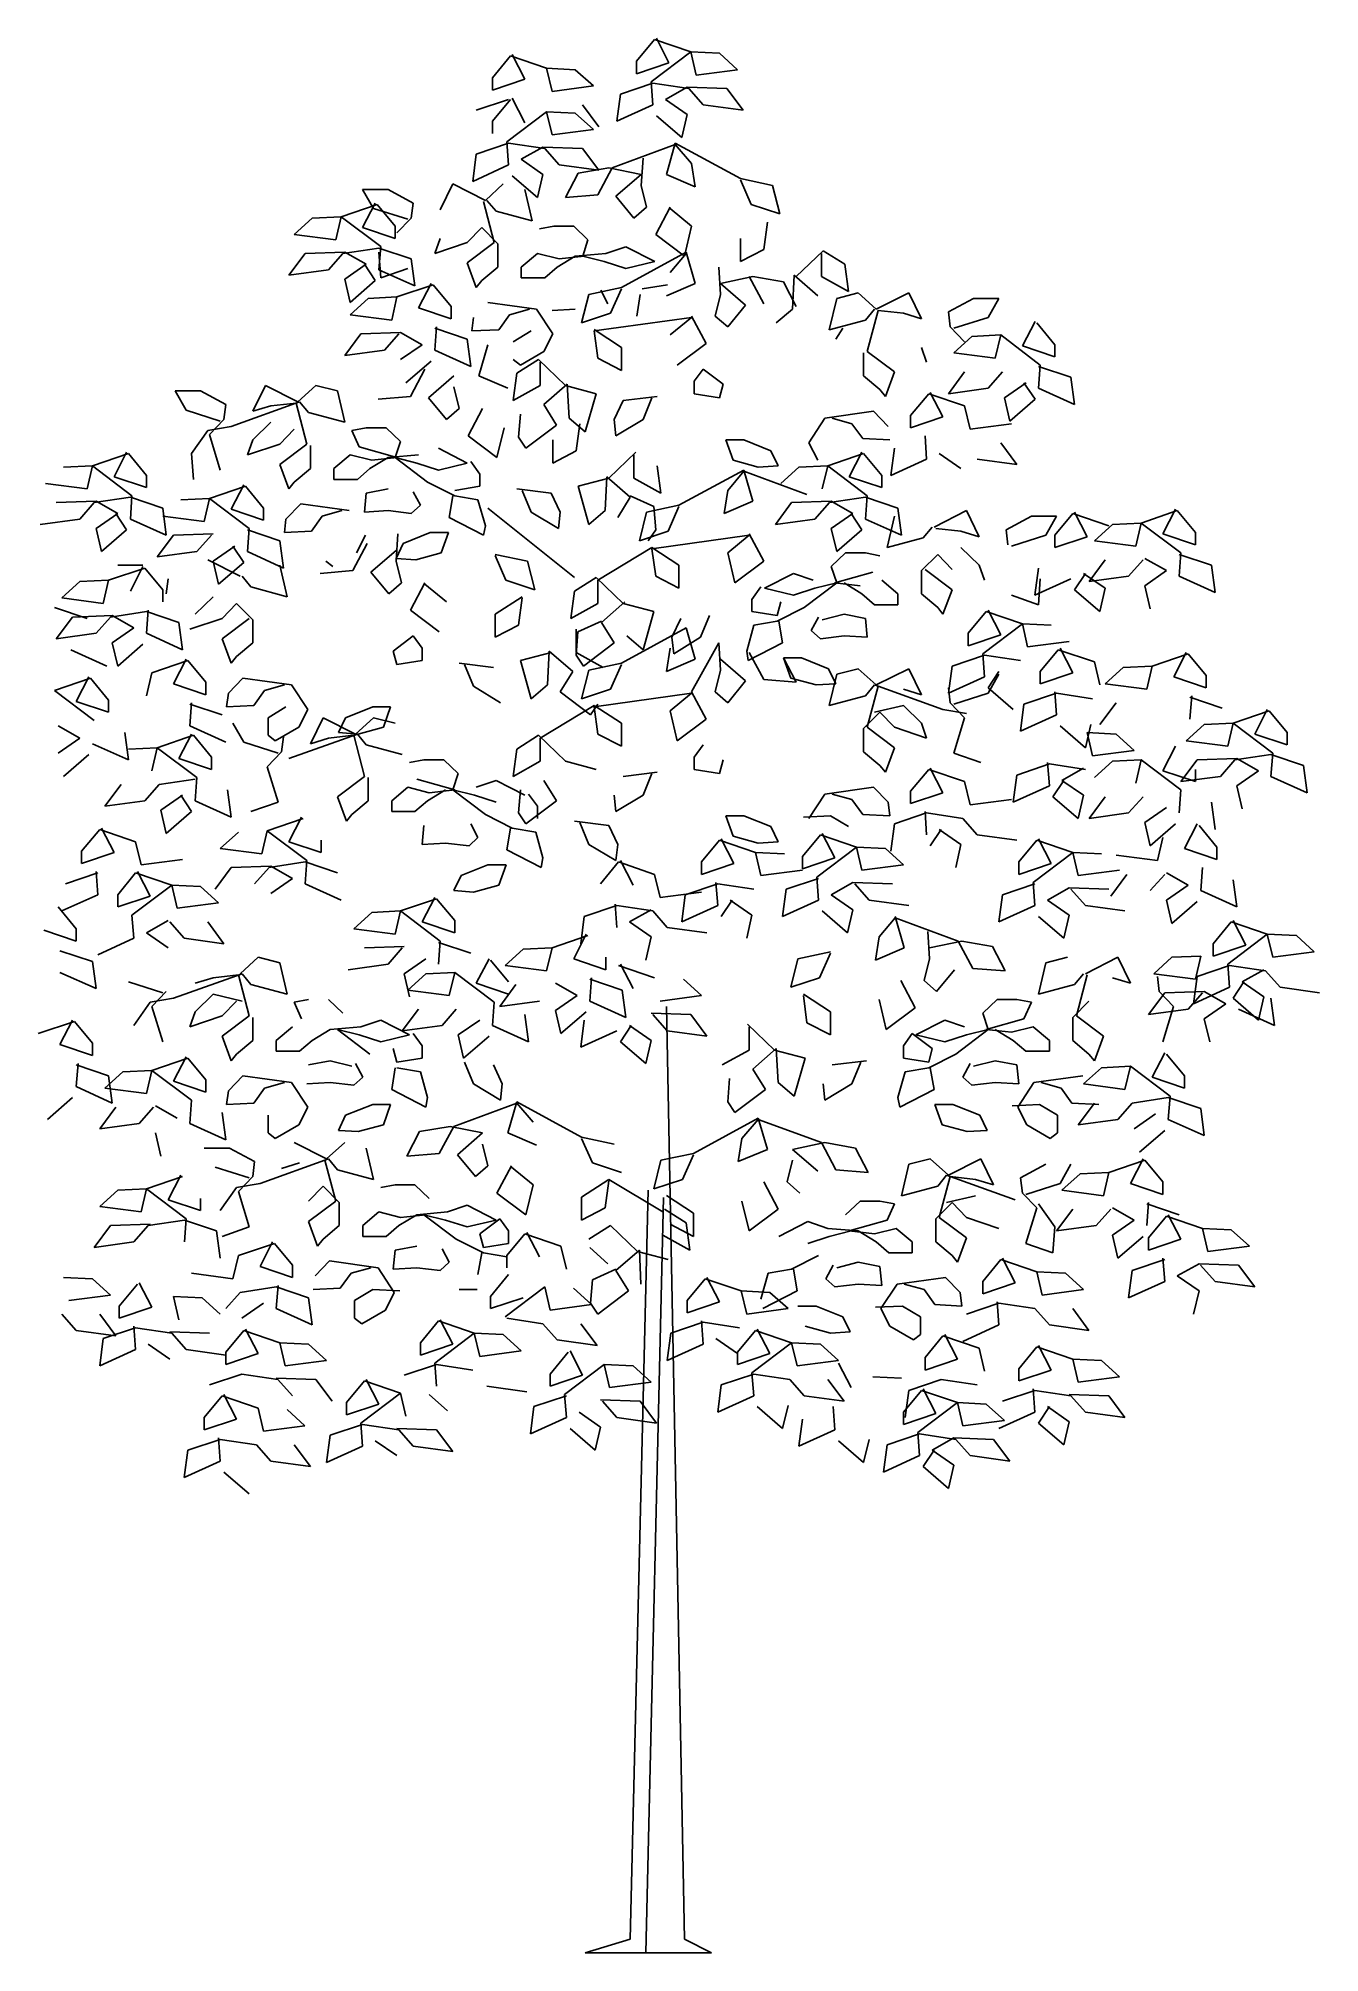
# Model space of a CAD drawing. Header units: metres. Extents: x -3.5 to 3.9, y 0 to 10.9.
import ezdxf

# ---------------------------------------------------------------- set-up
doc = ezdxf.new("R2010")
doc.units = ezdxf.units.M

msp = doc.modelspace()

# ---------------------------------------------------------------- linework, layer by layer
for p, q in [((0.133, 10.802), (0.061, 10.942)), ((-0.773, 10.841), (-0.875, 10.716)), ((-0.567, 10.77), (-0.773, 10.841)), ((-0.69, 10.708), (-0.762, 10.848)), ((0.051, 10.934), (-0.052, 10.81)), ((0.031, 10.693), (0.257, 10.864)), ((0.257, 10.864), (0.051, 10.934)), ((0.257, 10.864), (0.422, 10.856)), ((0.288, 10.731), (0.257, 10.864)), ((0.422, 10.856), (0.525, 10.762)), ((-0.567, 10.77), (-0.402, 10.762)), ((-0.535, 10.638), (-0.567, 10.77)), ((-0.402, 10.762), (-0.299, 10.67)), ((-0.052, 10.81), (-0.052, 10.739)), ((-0.052, 10.739), (0.133, 10.802)), ((0.525, 10.762), (0.288, 10.731)), ((-0.875, 10.716), (-0.875, 10.646)), ((-0.875, 10.646), (-0.69, 10.708)), ((-0.299, 10.67), (-0.535, 10.638)), ((-0.144, 10.622), (-0.165, 10.467)), ((0.041, 10.685), (-0.144, 10.622)), ((0.041, 10.561), (0.031, 10.693)), ((0.247, 10.654), (0.041, 10.685)), ((0.113, 10.592), (0.237, 10.662)), ((0.237, 10.662), (0.463, 10.654)), ((0.329, 10.561), (0.247, 10.654)), ((0.463, 10.654), (0.556, 10.53)), ((-0.783, 10.592), (-0.968, 10.53)), ((-0.773, 10.592), (-0.875, 10.467)), ((-0.793, 10.35), (-0.567, 10.522)), ((-0.69, 10.459), (-0.762, 10.599)), ((-0.535, 10.389), (-0.567, 10.522)), ((-0.567, 10.522), (-0.402, 10.514)), ((-0.402, 10.514), (-0.299, 10.42)), ((-0.361, 10.561), (-0.268, 10.436)), ((-0.165, 10.467), (0.041, 10.561)), ((0.237, 10.506), (0.113, 10.592)), ((0.206, 10.374), (0.237, 10.506)), ((0.556, 10.53), (0.329, 10.561)), ((-0.875, 10.467), (-0.875, 10.397)), ((-0.299, 10.42), (-0.535, 10.389)), ((0.061, 10.498), (0.206, 10.374)), ((-0.783, 10.342), (-0.968, 10.28)), ((-0.783, 10.218), (-0.793, 10.35)), ((-0.577, 10.311), (-0.783, 10.342)), ((-0.711, 10.25), (-0.587, 10.319)), ((-0.587, 10.319), (-0.361, 10.311)), ((-0.495, 10.218), (-0.577, 10.311)), ((-0.361, 10.311), (-0.268, 10.187)), ((-0.191, 10.202), (0.169, 10.334)), ((0.118, 10.163), (0.169, 10.342)), ((0.169, 10.342), (0.541, 10.14)), ((0.169, 10.334), (0.262, 10.226)), ((-0.968, 10.28), (-0.988, 10.124)), ((-0.988, 10.124), (-0.783, 10.218)), ((-0.587, 10.163), (-0.711, 10.25)), ((-0.268, 10.187), (-0.495, 10.218)), ((-0.211, 10.202), (-0.386, 10.171)), ((-0.273, 10.046), (-0.191, 10.202)), ((-0.026, 10.163), (-0.211, 10.202)), ((-0.015, 10.257), (-0.026, 10.101)), ((0.262, 10.226), (0.283, 10.093)), ((-1.472, 10.078), (-1.617, 10.078)), ((-1.617, 10.078), (-1.555, 9.969)), ((-1.328, 10), (-1.472, 10.078)), ((-1.174, 9.961), (-1.102, 10.109)), ((-1.102, 10.109), (-0.916, 10.015)), ((-0.916, 10.015), (-0.814, 10.109)), ((-0.762, 10.156), (-0.618, 10.031)), ((-0.69, 10.078), (-0.649, 9.899)), ((-0.618, 10.031), (-0.587, 10.163)), ((-0.386, 10.171), (-0.458, 10.031)), ((-0.17, 10.039), (-0.026, 10.163)), ((-0.026, 10.101), (0.005, 9.977)), ((0.283, 10.093), (0.118, 10.163)), ((0.541, 10.14), (0.725, 10.101)), ((0.602, 9.992), (0.541, 10.132)), ((0.725, 10.101), (0.767, 9.938)), ((-1.74, 9.922), (-1.534, 9.992)), ((-1.617, 9.86), (-1.545, 10)), ((-1.555, 9.969), (-1.359, 9.907)), ((-1.534, 9.992), (-1.431, 9.868)), ((-1.339, 9.914), (-1.328, 10)), ((-0.865, 9.774), (-0.927, 10.008)), ((-0.855, 9.954), (-0.907, 10.015)), ((-0.458, 10.031), (-0.273, 10.046)), ((-0.067, 9.914), (-0.17, 10.039)), ((0.005, 9.977), (-0.067, 9.914)), ((0.057, 9.821), (0.139, 9.977)), ((0.139, 9.969), (0.262, 9.868)), ((0.767, 9.938), (0.602, 9.992)), ((-1.905, 9.914), (-2.008, 9.821)), ((-1.74, 9.922), (-1.905, 9.914)), ((-1.771, 9.79), (-1.74, 9.922)), ((-1.513, 9.751), (-1.74, 9.922)), ((-1.431, 9.798), (-1.617, 9.86)), ((-1.431, 9.868), (-1.431, 9.798)), ((-1.421, 9.829), (-1.339, 9.914)), ((-1.019, 9.774), (-0.937, 9.86)), ((-0.937, 9.86), (-0.844, 9.766)), ((-0.649, 9.899), (-0.855, 9.954)), ((-0.525, 9.868), (-0.607, 9.852)), ((-0.411, 9.868), (-0.525, 9.868)), ((-0.33, 9.79), (-0.411, 9.868)), ((0.262, 9.868), (0.221, 9.697)), ((0.674, 9.735), (0.695, 9.891)), ((-2.008, 9.821), (-1.771, 9.79)), ((-1.73, 9.712), (-1.524, 9.743)), ((-1.524, 9.619), (-1.513, 9.751)), ((-1.524, 9.743), (-1.339, 9.681)), ((-1.174, 9.798), (-1.204, 9.712)), ((-1.204, 9.712), (-1.019, 9.774)), ((-1.019, 9.658), (-0.865, 9.774)), ((-0.844, 9.766), (-0.844, 9.634)), ((-0.36, 9.697), (-0.33, 9.79)), ((-0.227, 9.712), (-0.114, 9.75)), ((-0.114, 9.75), (0.052, 9.666)), ((0.221, 9.697), (0.057, 9.821)), ((0.541, 9.798), (0.541, 9.666)), ((-1.946, 9.712), (-2.039, 9.588)), ((-1.719, 9.72), (-1.946, 9.712)), ((-1.812, 9.619), (-1.73, 9.712)), ((-1.596, 9.65), (-1.719, 9.72)), ((-1.719, 9.564), (-1.596, 9.65)), ((-1.606, 9.65), (-1.545, 9.557)), ((-1.524, 9.72), (-1.513, 9.572)), ((-1.339, 9.681), (-1.318, 9.526)), ((-0.968, 9.518), (-1.019, 9.658)), ((-0.844, 9.634), (-0.937, 9.557)), ((-0.618, 9.712), (-0.711, 9.634)), ((-0.711, 9.634), (-0.711, 9.572)), ((-0.495, 9.681), (-0.618, 9.712)), ((-0.577, 9.572), (-0.505, 9.634)), ((-0.505, 9.634), (-0.402, 9.697)), ((-0.351, 9.697), (-0.495, 9.681)), ((-0.402, 9.697), (-0.227, 9.712)), ((-0.237, 9.666), (-0.36, 9.697)), ((-0.114, 9.626), (-0.237, 9.666)), ((0.232, 9.72), (-0.139, 9.518)), ((0.052, 9.666), (-0.114, 9.626)), ((0.232, 9.712), (0.139, 9.603)), ((0.283, 9.541), (0.232, 9.72)), ((0.417, 9.634), (0.427, 9.478)), ((0.541, 9.666), (0.674, 9.735)), ((0.859, 9.58), (1.013, 9.727)), ((1.004, 9.58), (1.004, 9.712)), ((1.013, 9.727), (1.137, 9.65)), ((1.137, 9.65), (1.158, 9.494)), ((-2.039, 9.588), (-1.812, 9.619)), ((-1.688, 9.432), (-1.719, 9.564)), ((-1.545, 9.557), (-1.688, 9.432)), ((-1.318, 9.526), (-1.524, 9.619)), ((-1.513, 9.572), (-1.359, 9.626)), ((-1.421, 9.463), (-1.215, 9.533)), ((-1.297, 9.401), (-1.225, 9.541)), ((-1.215, 9.533), (-1.112, 9.408)), ((-0.937, 9.557), (-0.968, 9.518)), ((-0.711, 9.572), (-0.577, 9.572)), ((-0.021, 9.51), (0.124, 9.533)), ((0.118, 9.47), (0.283, 9.541)), ((0.427, 9.541), (0.612, 9.58)), ((0.571, 9.416), (0.427, 9.541)), ((0.674, 9.424), (0.592, 9.58)), ((0.612, 9.58), (0.787, 9.549)), ((0.787, 9.549), (0.859, 9.408)), ((0.849, 9.588), (0.838, 9.393)), ((0.983, 9.47), (0.849, 9.588)), ((1.158, 9.494), (1.004, 9.58)), ((-1.586, 9.455), (-1.688, 9.362)), ((-1.421, 9.463), (-1.586, 9.455)), ((-1.451, 9.33), (-1.421, 9.463)), ((-0.623, 9.393), (-0.901, 9.432)), ((-0.324, 9.478), (-0.366, 9.315)), ((-0.139, 9.518), (-0.324, 9.478)), ((-0.216, 9.424), (-0.257, 9.502)), ((-0.201, 9.37), (-0.139, 9.51)), ((-0.051, 9.354), (-0.031, 9.478)), ((0.427, 9.478), (0.396, 9.354)), ((0.469, 9.292), (0.571, 9.416)), ((1.091, 9.455), (1.049, 9.276)), ((1.214, 9.486), (1.091, 9.455)), ((1.317, 9.393), (1.214, 9.486)), ((1.503, 9.486), (1.317, 9.393)), ((1.575, 9.338), (1.503, 9.486)), ((1.729, 9.378), (1.873, 9.455)), ((1.873, 9.455), (2.017, 9.455)), ((2.017, 9.455), (1.956, 9.346)), ((-1.688, 9.362), (-1.451, 9.33)), ((-1.112, 9.338), (-1.297, 9.401)), ((-1.112, 9.408), (-1.112, 9.338)), ((-0.983, 9.346), (-0.994, 9.269)), ((-0.839, 9.276), (-0.778, 9.362)), ((-0.778, 9.362), (-0.664, 9.393)), ((-0.531, 9.253), (-0.623, 9.393)), ((-0.535, 9.385), (-0.402, 9.393)), ((-0.366, 9.315), (-0.201, 9.37)), ((-0.294, 9.269), (0.262, 9.346)), ((0.262, 9.346), (0.139, 9.246)), ((0.345, 9.198), (0.262, 9.354)), ((0.396, 9.354), (0.469, 9.292)), ((0.838, 9.393), (0.746, 9.315)), ((1.049, 9.276), (1.256, 9.33)), ((1.256, 9.33), (1.307, 9.393)), ((1.266, 9.152), (1.328, 9.385)), ((1.328, 9.385), (1.472, 9.37)), ((1.472, 9.37), (1.575, 9.338)), ((1.739, 9.292), (1.729, 9.378)), ((1.956, 9.346), (1.76, 9.284)), ((2.152, 9.183), (2.224, 9.323)), ((2.234, 9.315), (2.337, 9.19)), ((-1.627, 9.253), (-1.719, 9.128)), ((-1.4, 9.261), (-1.627, 9.253)), ((-1.493, 9.159), (-1.411, 9.253)), ((-1.277, 9.19), (-1.4, 9.261)), ((-1.204, 9.159), (-1.195, 9.292)), ((-1.204, 9.284), (-1.019, 9.222)), ((-1.019, 9.222), (-0.999, 9.066)), ((-0.994, 9.269), (-0.839, 9.276)), ((-0.654, 9.269), (-0.757, 9.206)), ((-0.582, 9.152), (-0.531, 9.253)), ((-0.294, 9.277), (-0.139, 9.175)), ((-0.273, 9.113), (-0.294, 9.269)), ((0.18, 9.074), (0.345, 9.198)), ((1.127, 9.284), (1.086, 9.222)), ((1.822, 9.206), (1.739, 9.292)), ((1.863, 9.238), (1.76, 9.144)), ((2.028, 9.246), (1.863, 9.238)), ((1.997, 9.113), (2.028, 9.246)), ((2.254, 9.074), (2.028, 9.246)), ((-1.719, 9.128), (-1.493, 9.159)), ((-1.4, 9.105), (-1.277, 9.19)), ((-1.225, 9.097), (-1.37, 8.973)), ((-0.999, 9.066), (-1.204, 9.159)), ((-0.953, 9.012), (-0.901, 9.19)), ((-0.757, 9.105), (-0.715, 9.074)), ((-0.612, 9.105), (-0.736, 9.027)), ((-0.715, 9.074), (-0.582, 9.152)), ((-0.458, 8.958), (-0.612, 9.105)), ((-0.603, 8.958), (-0.603, 9.09)), ((-0.139, 9.042), (-0.273, 9.113)), ((-0.139, 9.175), (-0.139, 9.042)), ((1.245, 9.144), (1.245, 9.012)), ((1.421, 9.035), (1.266, 9.152)), ((1.575, 9.175), (1.605, 9.09)), ((1.76, 9.144), (1.997, 9.113)), ((2.337, 9.121), (2.152, 9.183)), ((2.337, 9.19), (2.337, 9.121)), ((-1.343, 8.895), (-1.262, 9.05)), ((-1.241, 8.887), (-1.096, 9.012)), ((-0.787, 8.942), (-0.953, 9.012)), ((-0.736, 9.027), (-0.757, 8.872)), ((0.277, 8.981), (0.329, 9.05)), ((0.277, 8.91), (0.277, 8.981)), ((0.329, 9.05), (0.442, 8.965)), ((1.245, 9.012), (1.338, 8.934)), ((1.369, 8.895), (1.421, 9.035)), ((1.822, 9.035), (1.729, 8.91)), ((1.956, 8.942), (2.038, 9.035)), ((2.049, 8.887), (2.173, 8.973)), ((2.161, 8.973), (2.224, 8.879)), ((2.244, 8.942), (2.254, 9.074)), ((2.244, 9.066), (2.429, 9.004)), ((2.429, 9.004), (2.449, 8.848)), ((-2.543, 8.926), (-2.687, 8.926)), ((-2.687, 8.926), (-2.626, 8.817)), ((-2.399, 8.848), (-2.543, 8.926)), ((-1.977, 8.864), (-2.368, 8.723)), ((-2.244, 8.81), (-2.172, 8.958)), ((-2.172, 8.958), (-1.987, 8.864)), ((-1.987, 8.864), (-1.884, 8.958)), ((-1.926, 8.802), (-1.977, 8.864)), ((-1.884, 8.958), (-1.76, 8.926)), ((-1.76, 8.926), (-1.719, 8.747)), ((-1.529, 8.879), (-1.343, 8.895)), ((-1.138, 8.762), (-1.241, 8.887)), ((-1.096, 8.95), (-1.066, 8.825)), ((-0.757, 8.872), (-0.603, 8.958)), ((-0.582, 8.848), (-0.448, 8.965)), ((-0.283, 8.91), (-0.458, 8.958)), ((-0.448, 8.965), (-0.438, 8.77)), ((-0.345, 8.693), (-0.283, 8.91)), ((-0.129, 8.872), (-0.181, 8.762)), ((0.066, 8.895), (-0.129, 8.872)), ((-0.015, 8.762), (0.036, 8.887)), ((0.422, 8.887), (0.277, 8.91)), ((0.442, 8.965), (0.422, 8.887)), ((1.338, 8.934), (1.369, 8.895)), ((1.617, 8.91), (1.513, 8.786)), ((1.822, 8.841), (1.617, 8.91)), ((1.698, 8.778), (1.626, 8.918)), ((1.729, 8.91), (1.956, 8.942)), ((2.08, 8.754), (2.049, 8.887)), ((2.224, 8.879), (2.08, 8.754)), ((2.449, 8.848), (2.244, 8.942)), ((-2.626, 8.817), (-2.43, 8.754)), ((-2.491, 8.677), (-2.409, 8.762)), ((-2.409, 8.762), (-2.399, 8.848)), ((-2.142, 8.841), (-2.244, 8.81)), ((-1.997, 8.856), (-2.142, 8.841)), ((-1.935, 8.622), (-1.997, 8.856)), ((-1.719, 8.747), (-1.926, 8.802)), ((-1.066, 8.825), (-1.138, 8.762)), ((-1.015, 8.67), (-0.932, 8.825)), ((-0.715, 8.794), (-0.726, 8.662)), ((-0.51, 8.731), (-0.582, 8.848)), ((-0.438, 8.77), (-0.345, 8.693)), ((-0.181, 8.762), (-0.17, 8.67)), ((-0.17, 8.67), (-0.015, 8.762)), ((0.932, 8.63), (1.024, 8.77)), ((1.024, 8.77), (1.302, 8.81)), ((1.178, 8.739), (1.065, 8.77)), ((1.302, 8.81), (1.385, 8.723)), ((1.513, 8.786), (1.513, 8.716)), ((1.513, 8.716), (1.698, 8.778)), ((1.853, 8.708), (1.822, 8.841)), ((-2.502, 8.7), (-2.595, 8.568)), ((-2.368, 8.723), (-2.502, 8.7)), ((-2.43, 8.474), (-2.491, 8.677)), ((-2.244, 8.646), (-2.275, 8.561)), ((-2.142, 8.747), (-2.244, 8.646)), ((-2.09, 8.622), (-2.008, 8.708)), ((-1.596, 8.716), (-1.679, 8.7)), ((-1.679, 8.7), (-1.637, 8.607)), ((-1.483, 8.716), (-1.596, 8.716)), ((-1.4, 8.638), (-1.483, 8.716)), ((-0.85, 8.545), (-1.015, 8.67)), ((-0.808, 8.716), (-0.85, 8.545)), ((-0.726, 8.662), (-0.685, 8.599)), ((-0.685, 8.599), (-0.51, 8.731)), ((-0.531, 8.646), (-0.531, 8.514)), ((-0.397, 8.584), (-0.376, 8.739)), ((0.457, 8.646), (0.499, 8.53)), ((0.561, 8.646), (0.457, 8.646)), ((0.715, 8.584), (0.561, 8.646)), ((1.241, 8.654), (1.178, 8.739)), ((1.395, 8.646), (1.241, 8.654)), ((1.605, 8.537), (1.596, 8.67)), ((2.089, 8.739), (1.853, 8.708)), ((-3.161, 8.498), (-2.955, 8.568)), ((-3.037, 8.436), (-2.965, 8.576)), ((-2.955, 8.568), (-2.852, 8.443)), ((-2.595, 8.568), (-2.584, 8.42)), ((-2.275, 8.561), (-2.09, 8.622)), ((-2.09, 8.506), (-1.935, 8.622)), ((-1.915, 8.615), (-1.915, 8.482)), ((-1.688, 8.561), (-1.781, 8.482)), ((-1.565, 8.53), (-1.688, 8.561)), ((-1.637, 8.607), (-1.421, 8.545)), ((-1.575, 8.482), (-1.472, 8.545)), ((-1.421, 8.545), (-1.565, 8.53)), ((-1.472, 8.545), (-1.297, 8.561)), ((-1.431, 8.545), (-1.4, 8.638)), ((-1.307, 8.514), (-1.431, 8.545)), ((-1.431, 8.545), (-1.246, 8.405)), ((-1.184, 8.599), (-1.019, 8.514)), ((-0.531, 8.514), (-0.397, 8.584)), ((-0.211, 8.428), (-0.057, 8.576)), ((-0.067, 8.428), (-0.067, 8.561)), ((0.757, 8.498), (0.715, 8.584)), ((0.983, 8.53), (0.932, 8.63)), ((1.04, 8.498), (1.245, 8.568)), ((1.163, 8.436), (1.235, 8.576)), ((1.245, 8.568), (1.349, 8.443)), ((1.421, 8.599), (1.4, 8.443)), ((1.4, 8.443), (1.605, 8.537)), ((1.801, 8.482), (1.677, 8.568)), ((2.121, 8.506), (1.894, 8.537)), ((2.028, 8.63), (2.121, 8.506)), ((-3.161, 8.498), (-3.325, 8.49)), ((-3.191, 8.366), (-3.161, 8.498)), ((-2.935, 8.327), (-3.161, 8.498)), ((-2.852, 8.374), (-3.037, 8.436)), ((-2.852, 8.443), (-2.852, 8.374)), ((-2.039, 8.366), (-2.09, 8.506)), ((-1.915, 8.482), (-2.008, 8.405)), ((-1.781, 8.482), (-1.781, 8.42)), ((-1.647, 8.42), (-1.575, 8.482)), ((-1.184, 8.474), (-1.307, 8.514)), ((-1.019, 8.514), (-1.184, 8.474)), ((-0.947, 8.451), (-0.999, 8.522)), ((-0.947, 8.381), (-0.947, 8.451)), ((-0.386, 8.382), (-0.211, 8.428)), ((-0.222, 8.436), (-0.231, 8.242)), ((-0.088, 8.319), (-0.222, 8.436)), ((0.087, 8.342), (-0.067, 8.428)), ((0.066, 8.498), (0.087, 8.342)), ((0.561, 8.474), (0.19, 8.273)), ((0.561, 8.467), (0.469, 8.358)), ((0.499, 8.53), (0.643, 8.49)), ((0.612, 8.296), (0.561, 8.474)), ((0.921, 8.334), (0.561, 8.467)), ((0.643, 8.49), (0.757, 8.498)), ((0.875, 8.49), (0.772, 8.397)), ((1.04, 8.498), (0.875, 8.49)), ((1.009, 8.366), (1.04, 8.498)), ((1.266, 8.327), (1.04, 8.498)), ((1.349, 8.374), (1.163, 8.436)), ((1.349, 8.443), (1.349, 8.374)), ((-3.428, 8.397), (-3.191, 8.366)), ((-3.151, 8.288), (-2.944, 8.319)), ((-2.944, 8.194), (-2.935, 8.327)), ((-2.944, 8.319), (-2.759, 8.257)), ((-2.491, 8.311), (-2.286, 8.382)), ((-2.368, 8.25), (-2.296, 8.389)), ((-2.286, 8.382), (-2.183, 8.257)), ((-2.008, 8.405), (-2.039, 8.366)), ((-1.781, 8.42), (-1.647, 8.42)), ((-1.596, 8.342), (-1.606, 8.234)), ((-1.472, 8.366), (-1.596, 8.342)), ((-1.287, 8.273), (-1.328, 8.35)), ((-1.246, 8.405), (-1.091, 8.327)), ((-1.123, 8.202), (-1.102, 8.327)), ((-1.091, 8.358), (-0.947, 8.381)), ((-1.091, 8.327), (-0.958, 8.303)), ((-0.736, 8.366), (-0.54, 8.342)), ((-0.654, 8.234), (-0.706, 8.358)), ((-0.54, 8.342), (-0.489, 8.234)), ((-0.324, 8.163), (-0.386, 8.382)), ((-0.16, 8.202), (-0.088, 8.319)), ((-0.088, 8.327), (0.046, 8.265)), ((0.469, 8.358), (0.448, 8.226)), ((1.05, 8.288), (1.256, 8.319)), ((1.256, 8.194), (1.266, 8.327)), ((1.256, 8.319), (1.441, 8.257)), ((-3.14, 8.296), (-3.367, 8.288)), ((-3.233, 8.194), (-3.151, 8.288)), ((-3.016, 8.226), (-3.14, 8.296)), ((-3.14, 8.14), (-3.016, 8.226)), ((-3.027, 8.226), (-2.965, 8.132)), ((-2.759, 8.257), (-2.739, 8.101)), ((-2.759, 8.21), (-2.523, 8.179)), ((-2.491, 8.311), (-2.656, 8.303)), ((-2.523, 8.179), (-2.491, 8.311)), ((-2.265, 8.14), (-2.491, 8.311)), ((-2.183, 8.187), (-2.368, 8.25)), ((-2.183, 8.257), (-2.183, 8.187)), ((-1.971, 8.28), (-2.055, 8.194)), ((-1.694, 8.242), (-1.971, 8.28)), ((-1.91, 8.124), (-1.848, 8.21)), ((-1.848, 8.21), (-1.735, 8.242)), ((-1.606, 8.234), (-1.472, 8.242)), ((-1.472, 8.242), (-1.339, 8.226)), ((-1.339, 8.226), (-1.287, 8.273)), ((-0.958, 8.303), (-0.916, 8.156)), ((-0.407, 7.86), (-0.901, 8.257)), ((-0.499, 8.14), (-0.654, 8.234)), ((-0.489, 8.234), (-0.499, 8.14)), ((-0.231, 8.242), (-0.324, 8.163)), ((0.005, 8.234), (-0.036, 8.07)), ((0.19, 8.273), (0.005, 8.234)), ((0.046, 8.265), (0.057, 8.132)), ((0.128, 8.124), (0.19, 8.265)), ((0.448, 8.226), (0.612, 8.296)), ((0.833, 8.288), (0.741, 8.163)), ((1.06, 8.296), (0.833, 8.288)), ((0.967, 8.194), (1.05, 8.288)), ((1.184, 8.226), (1.06, 8.296)), ((1.06, 8.14), (1.184, 8.226)), ((1.173, 8.226), (1.235, 8.132)), ((1.421, 8.21), (1.379, 8.031)), ((1.441, 8.257), (1.462, 8.101)), ((1.832, 8.242), (1.647, 8.148)), ((1.905, 8.093), (1.832, 8.242)), ((2.059, 8.132), (2.203, 8.21)), ((2.203, 8.21), (2.347, 8.21)), ((2.347, 8.21), (2.285, 8.101)), ((2.44, 8.226), (2.337, 8.101)), ((2.645, 8.156), (2.44, 8.226)), ((2.522, 8.093), (2.449, 8.234)), ((2.831, 8.171), (3.037, 8.242)), ((2.954, 8.109), (3.026, 8.25)), ((3.037, 8.242), (3.14, 8.117)), ((-3.459, 8.163), (-3.233, 8.194)), ((-3.109, 8.008), (-3.14, 8.14)), ((-2.965, 8.132), (-3.109, 8.008)), ((-2.739, 8.101), (-2.944, 8.194)), ((-2.698, 8.101), (-2.79, 7.977)), ((-2.471, 8.109), (-2.698, 8.101)), ((-2.564, 8.008), (-2.481, 8.101)), ((-2.275, 8.008), (-2.265, 8.14)), ((-2.275, 8.132), (-2.09, 8.07)), ((-2.055, 8.194), (-2.064, 8.117)), ((-2.064, 8.117), (-1.91, 8.124)), ((-1.652, 8), (-1.601, 8.101)), ((-1.416, 8.109), (-1.426, 7.954)), ((-1.385, 8.054), (-1.231, 8.117)), ((-1.231, 8.117), (-1.127, 8.117)), ((-1.127, 8.117), (-1.169, 8)), ((-0.927, 8.101), (-1.123, 8.202)), ((-0.916, 8.156), (-0.927, 8.101)), ((-0.036, 8.07), (0.128, 8.124)), ((0.057, 8.132), (0.015, 8.07)), ((0.036, 8.023), (0.592, 8.101)), ((0.592, 8.101), (0.469, 8)), ((0.674, 7.954), (0.592, 8.109)), ((0.741, 8.163), (0.967, 8.194)), ((1.091, 8.008), (1.06, 8.14)), ((1.235, 8.132), (1.091, 8.008)), ((1.462, 8.101), (1.256, 8.194)), ((1.585, 8.086), (1.637, 8.148)), ((1.657, 8.14), (1.801, 8.124)), ((1.801, 8.124), (1.905, 8.093)), ((2.069, 8.046), (2.059, 8.132)), ((2.285, 8.101), (2.089, 8.038)), ((2.337, 8.101), (2.337, 8.031)), ((2.666, 8.163), (2.563, 8.07)), ((2.831, 8.171), (2.666, 8.163)), ((2.8, 8.039), (2.831, 8.171)), ((3.057, 8), (2.831, 8.171)), ((3.14, 8.046), (2.954, 8.109)), ((3.14, 8.117), (3.14, 8.046)), ((-2.79, 7.977), (-2.564, 8.008)), ((-2.471, 7.954), (-2.347, 8.039)), ((-2.358, 8.039), (-2.296, 7.946)), ((-2.069, 7.914), (-2.275, 8.008)), ((-2.09, 8.07), (-2.069, 7.914)), ((-1.673, 7.899), (-1.591, 8.054)), ((-1.571, 7.891), (-1.426, 8.015)), ((-1.426, 7.969), (-1.385, 8.054)), ((-1.169, 8), (-1.313, 7.961)), ((-0.86, 7.992), (-0.675, 7.954)), ((-0.273, 7.845), (0.036, 8.031)), ((0.036, 8.031), (0.19, 7.93)), ((0.057, 7.868), (0.036, 8.023)), ((0.469, 8), (0.509, 7.829)), ((1.06, 7.922), (1.142, 8)), ((1.142, 8), (1.255, 8)), ((1.255, 8), (1.338, 7.984)), ((1.379, 8.031), (1.585, 8.086)), ((1.668, 7.992), (1.575, 7.899)), ((1.75, 7.906), (1.668, 7.992)), ((1.801, 8.031), (1.905, 7.93)), ((2.337, 8.031), (2.522, 8.093)), ((2.563, 8.07), (2.8, 8.039)), ((3.047, 7.868), (3.057, 8)), ((3.047, 7.992), (3.233, 7.93)), ((-3.068, 7.845), (-2.862, 7.914)), ((-2.873, 7.93), (-3.016, 7.93)), ((-2.944, 7.782), (-2.873, 7.922)), ((-2.862, 7.914), (-2.759, 7.79)), ((-2.502, 7.961), (-2.317, 7.868)), ((-2.44, 7.821), (-2.471, 7.954)), ((-2.296, 7.946), (-2.44, 7.821)), ((-2.09, 7.93), (-2.049, 7.75)), ((-1.859, 7.883), (-1.673, 7.899)), ((-1.827, 7.954), (-1.787, 7.922)), ((-1.467, 7.766), (-1.571, 7.891)), ((-1.313, 7.961), (-1.426, 7.969)), ((-1.426, 7.954), (-1.395, 7.829)), ((-0.799, 7.845), (-0.86, 7.985)), ((-0.675, 7.954), (-0.633, 7.79)), ((0.19, 7.93), (0.19, 7.798)), ((0.509, 7.829), (0.674, 7.954)), ((0.844, 7.883), (0.679, 7.798)), ((0.957, 7.845), (0.844, 7.883)), ((1.091, 7.829), (1.06, 7.922)), ((1.297, 7.891), (1.081, 7.829)), ((1.575, 7.899), (1.575, 7.766)), ((1.75, 7.79), (1.596, 7.906)), ((1.905, 7.93), (1.935, 7.845)), ((2.244, 7.914), (2.223, 7.758)), ((2.512, 7.883), (2.449, 7.79)), ((2.625, 7.798), (2.501, 7.883)), ((2.625, 7.961), (2.533, 7.837)), ((2.758, 7.868), (2.841, 7.961)), ((2.975, 7.899), (2.852, 7.969)), ((2.852, 7.813), (2.975, 7.899)), ((3.233, 7.93), (3.253, 7.774)), ((-3.233, 7.837), (-3.336, 7.743)), ((-3.068, 7.845), (-3.233, 7.837)), ((-3.099, 7.712), (-3.068, 7.845)), ((-2.759, 7.79), (-2.759, 7.72)), ((-2.739, 7.766), (-2.728, 7.852)), ((-2.255, 7.806), (-2.306, 7.868)), ((-2.049, 7.75), (-2.255, 7.806)), ((-1.395, 7.829), (-1.467, 7.766)), ((-1.343, 7.673), (-1.262, 7.829)), ((-1.262, 7.821), (-1.138, 7.72)), ((-0.633, 7.79), (-0.799, 7.845)), ((-0.407, 7.782), (-0.427, 7.626)), ((-0.283, 7.86), (-0.407, 7.782)), ((-0.129, 7.712), (-0.283, 7.86)), ((-0.273, 7.712), (-0.273, 7.845)), ((0.19, 7.798), (0.057, 7.868)), ((0.607, 7.735), (0.658, 7.806)), ((0.679, 7.798), (0.844, 7.758)), ((0.844, 7.758), (0.967, 7.798)), ((1.091, 7.829), (0.905, 7.689)), ((0.967, 7.798), (1.091, 7.829)), ((1.081, 7.829), (1.225, 7.813)), ((1.235, 7.766), (1.133, 7.829)), ((1.349, 7.845), (1.441, 7.766)), ((1.698, 7.65), (1.75, 7.79)), ((2.223, 7.758), (2.429, 7.852)), ((2.254, 7.852), (2.244, 7.704)), ((2.449, 7.79), (2.594, 7.666)), ((2.533, 7.837), (2.758, 7.868)), ((2.594, 7.666), (2.625, 7.798)), ((2.882, 7.681), (2.852, 7.813)), ((3.253, 7.774), (3.047, 7.868)), ((-3.191, 7.626), (-3.377, 7.689)), ((-3.336, 7.743), (-3.099, 7.712)), ((-3.058, 7.634), (-2.852, 7.666)), ((-2.852, 7.541), (-2.842, 7.673)), ((-2.852, 7.666), (-2.667, 7.603)), ((-2.471, 7.75), (-2.574, 7.65)), ((-2.419, 7.626), (-2.337, 7.712)), ((-2.337, 7.712), (-2.244, 7.618)), ((-1.179, 7.549), (-1.343, 7.673)), ((-0.706, 7.75), (-0.86, 7.65)), ((-0.726, 7.588), (-0.706, 7.743)), ((-0.427, 7.626), (-0.273, 7.712)), ((-0.252, 7.603), (-0.119, 7.72)), ((0.046, 7.666), (-0.129, 7.712)), ((-0.015, 7.447), (0.046, 7.666)), ((0.607, 7.666), (0.607, 7.735)), ((0.751, 7.642), (0.607, 7.666)), ((0.772, 7.72), (0.751, 7.642)), ((0.905, 7.689), (0.751, 7.611)), ((1.307, 7.704), (1.235, 7.766)), ((1.441, 7.704), (1.307, 7.704)), ((1.441, 7.766), (1.441, 7.704)), ((1.575, 7.766), (1.668, 7.689)), ((1.668, 7.689), (1.698, 7.65)), ((1.945, 7.666), (1.842, 7.541)), ((2.152, 7.595), (1.945, 7.666)), ((2.028, 7.533), (1.956, 7.673)), ((2.244, 7.704), (2.089, 7.758)), ((-3.274, 7.634), (-3.367, 7.51)), ((-3.047, 7.642), (-3.274, 7.634)), ((-3.14, 7.541), (-3.058, 7.634)), ((-2.924, 7.572), (-3.047, 7.642)), ((-3.047, 7.486), (-2.924, 7.572)), ((-2.667, 7.603), (-2.646, 7.447)), ((-2.605, 7.565), (-2.419, 7.626)), ((-2.419, 7.51), (-2.265, 7.626)), ((-2.244, 7.618), (-2.244, 7.486)), ((-0.86, 7.65), (-0.86, 7.518)), ((-0.86, 7.518), (-0.726, 7.588)), ((-0.397, 7.432), (-0.397, 7.565)), ((-0.252, 7.611), (-0.387, 7.549)), ((-0.181, 7.486), (-0.252, 7.603)), ((0.232, 7.572), (-0.139, 7.37)), ((0.201, 7.626), (0.149, 7.518)), ((0.283, 7.393), (0.232, 7.572)), ((0.314, 7.518), (0.365, 7.642)), ((0.617, 7.588), (0.577, 7.439)), ((0.751, 7.611), (0.617, 7.588)), ((0.782, 7.486), (0.761, 7.611)), ((0.946, 7.557), (0.988, 7.634)), ((0.998, 7.51), (0.946, 7.557)), ((1.009, 7.618), (1.133, 7.65)), ((1.133, 7.65), (1.255, 7.626)), ((1.255, 7.626), (1.266, 7.518)), ((1.925, 7.424), (2.152, 7.595)), ((2.152, 7.595), (2.316, 7.588)), ((2.182, 7.463), (2.152, 7.595)), ((-3.367, 7.51), (-3.14, 7.541)), ((-3.079, 7.354), (-3.284, 7.447)), ((-3.016, 7.354), (-3.047, 7.486)), ((-2.873, 7.478), (-3.016, 7.354)), ((-2.646, 7.447), (-2.852, 7.541)), ((-2.368, 7.37), (-2.419, 7.51)), ((-2.244, 7.486), (-2.337, 7.408)), ((-1.328, 7.526), (-1.442, 7.439)), ((-1.277, 7.455), (-1.328, 7.526)), ((-1.277, 7.385), (-1.277, 7.455)), ((-0.387, 7.549), (-0.397, 7.416)), ((-0.355, 7.354), (-0.181, 7.486)), ((-0.108, 7.526), (-0.015, 7.447)), ((0.139, 7.455), (0.118, 7.323)), ((0.149, 7.518), (0.16, 7.424)), ((0.16, 7.424), (0.314, 7.518)), ((0.262, 7.206), (0.417, 7.486)), ((0.417, 7.486), (0.427, 7.33)), ((0.586, 7.385), (0.782, 7.486)), ((1.133, 7.526), (0.998, 7.51)), ((1.266, 7.518), (1.133, 7.526)), ((1.842, 7.541), (1.842, 7.47)), ((1.842, 7.47), (2.028, 7.533)), ((2.419, 7.494), (2.182, 7.463)), ((2.357, 7.447), (2.254, 7.323)), ((2.563, 7.378), (2.357, 7.447)), ((2.44, 7.315), (2.368, 7.455)), ((-2.821, 7.315), (-2.615, 7.385)), ((-2.698, 7.253), (-2.626, 7.393)), ((-2.615, 7.385), (-2.512, 7.261)), ((-2.337, 7.408), (-2.368, 7.37)), ((-1.442, 7.439), (-1.421, 7.362)), ((-1.421, 7.362), (-1.277, 7.385)), ((-1.066, 7.37), (-0.87, 7.346)), ((-0.983, 7.238), (-1.035, 7.362)), ((-0.715, 7.385), (-0.54, 7.432)), ((-0.654, 7.167), (-0.715, 7.385)), ((-0.551, 7.439), (-0.561, 7.246)), ((-0.417, 7.323), (-0.551, 7.439)), ((-0.243, 7.346), (-0.397, 7.432)), ((-0.397, 7.416), (-0.355, 7.354)), ((-0.139, 7.37), (-0.324, 7.33)), ((-0.201, 7.222), (-0.139, 7.362)), ((0.118, 7.323), (0.283, 7.393)), ((0.571, 7.269), (0.427, 7.393)), ((0.577, 7.439), (0.586, 7.385)), ((0.674, 7.276), (0.592, 7.432)), ((0.787, 7.401), (0.859, 7.261)), ((0.787, 7.401), (0.829, 7.284)), ((0.89, 7.401), (0.787, 7.401)), ((1.045, 7.338), (0.89, 7.401)), ((1.086, 7.253), (1.045, 7.338)), ((1.214, 7.338), (1.091, 7.307)), ((1.317, 7.246), (1.214, 7.338)), ((1.503, 7.338), (1.317, 7.246)), ((1.575, 7.19), (1.503, 7.338)), ((1.75, 7.354), (1.729, 7.198)), ((1.935, 7.416), (1.75, 7.354)), ((1.935, 7.292), (1.925, 7.424)), ((2.141, 7.385), (1.935, 7.416)), ((2.594, 7.246), (2.563, 7.378)), ((2.728, 7.346), (2.625, 7.253)), ((2.893, 7.354), (2.728, 7.346)), ((2.862, 7.222), (2.893, 7.354)), ((2.893, 7.354), (3.099, 7.424)), ((3.017, 7.292), (3.088, 7.432)), ((3.099, 7.424), (3.201, 7.3)), ((-3.377, 7.214), (-3.171, 7.284)), ((-3.254, 7.152), (-3.182, 7.292)), ((-3.171, 7.284), (-3.068, 7.159)), ((-2.852, 7.183), (-2.821, 7.315)), ((-2.512, 7.19), (-2.698, 7.253)), ((-2.512, 7.261), (-2.512, 7.19)), ((-2.301, 7.284), (-2.383, 7.198)), ((-2.023, 7.246), (-2.301, 7.284)), ((-2.177, 7.214), (-2.064, 7.246)), ((-1.931, 7.105), (-2.023, 7.246)), ((-0.829, 7.144), (-0.983, 7.238)), ((-0.561, 7.246), (-0.654, 7.167)), ((-0.489, 7.206), (-0.417, 7.323)), ((-0.324, 7.33), (-0.366, 7.167)), ((-0.366, 7.167), (-0.201, 7.222)), ((0.427, 7.33), (0.396, 7.206)), ((0.469, 7.144), (0.571, 7.269)), ((0.859, 7.261), (0.674, 7.276)), ((0.829, 7.284), (0.973, 7.246)), ((0.973, 7.246), (1.086, 7.253)), ((1.091, 7.307), (1.049, 7.128)), ((1.256, 7.183), (1.307, 7.246)), ((1.266, 7.004), (1.328, 7.238)), ((1.307, 7.246), (1.698, 7.105)), ((1.472, 7.222), (1.575, 7.19)), ((1.729, 7.198), (1.935, 7.292)), ((1.739, 7.144), (1.729, 7.23)), ((2.017, 7.323), (1.956, 7.23)), ((2.017, 7.307), (1.956, 7.198)), ((1.956, 7.23), (2.1, 7.105)), ((2.254, 7.323), (2.254, 7.253)), ((2.254, 7.253), (2.44, 7.315)), ((2.625, 7.253), (2.862, 7.222)), ((3.201, 7.23), (3.017, 7.292)), ((3.201, 7.3), (3.201, 7.23)), ((-3.151, 7.042), (-3.377, 7.214)), ((-3.068, 7.09), (-3.254, 7.152)), ((-3.068, 7.159), (-3.068, 7.09)), ((-2.605, 7.012), (-2.595, 7.144)), ((-2.605, 7.136), (-2.419, 7.074)), ((-2.383, 7.198), (-2.394, 7.121)), ((-2.394, 7.121), (-2.239, 7.128)), ((-2.239, 7.128), (-2.177, 7.214)), ((-2.055, 7.121), (-2.157, 7.058)), ((-1.714, 7.058), (-1.559, 7.121)), ((-1.559, 7.121), (-1.457, 7.121)), ((-1.457, 7.121), (-1.498, 7.004)), ((-0.603, 6.942), (-0.294, 7.128)), ((-0.315, 7.074), (-0.489, 7.206)), ((-0.273, 7.136), (-0.315, 7.074)), ((-0.294, 7.121), (0.262, 7.198)), ((-0.294, 7.128), (-0.139, 7.027)), ((-0.273, 6.965), (-0.294, 7.121)), ((0.262, 7.198), (0.139, 7.097)), ((0.345, 7.05), (0.262, 7.206)), ((0.396, 7.206), (0.469, 7.144)), ((1.049, 7.128), (1.256, 7.183)), ((1.307, 7.09), (1.472, 7.128)), ((1.472, 7.128), (1.575, 7.027)), ((1.822, 7.058), (1.739, 7.144)), ((1.956, 7.198), (1.76, 7.136)), ((2.161, 7.136), (2.141, 6.981)), ((2.347, 7.198), (2.161, 7.136)), ((2.347, 7.074), (2.337, 7.206)), ((2.553, 7.167), (2.347, 7.198)), ((2.687, 7.144), (2.594, 7.019)), ((3.109, 7.05), (3.12, 7.183)), ((3.109, 7.175), (3.294, 7.113)), ((-3.233, 6.942), (-3.357, 7.012)), ((-2.399, 6.918), (-2.605, 7.012)), ((-2.358, 7.027), (-2.296, 6.918)), ((-2.157, 7.058), (-2.157, 6.958)), ((-2.116, 6.926), (-1.982, 7.004)), ((-1.982, 7.004), (-1.931, 7.105)), ((-1.915, 6.91), (-1.843, 7.058)), ((-1.843, 7.058), (-1.658, 6.965)), ((-1.755, 6.973), (-1.714, 7.058)), ((-1.658, 6.965), (-1.555, 7.058)), ((-1.498, 7.004), (-1.642, 6.965)), ((-1.555, 7.058), (-1.431, 7.027)), ((-0.139, 7.027), (-0.139, 6.895)), ((0.139, 7.097), (0.18, 6.926)), ((0.18, 6.926), (0.345, 7.05)), ((1.338, 7.09), (1.245, 6.996)), ((1.421, 6.887), (1.266, 7.004)), ((1.421, 7.004), (1.338, 7.09)), ((1.605, 6.942), (1.421, 7.004)), ((1.575, 7.027), (1.605, 6.942)), ((1.698, 7.105), (1.832, 7.082)), ((1.76, 6.856), (1.822, 7.058)), ((2.141, 6.981), (2.347, 7.074)), ((2.368, 7.012), (2.512, 6.887)), ((2.512, 6.887), (2.543, 7.019)), ((3.191, 7.019), (3.088, 6.926)), ((3.356, 7.027), (3.191, 7.019)), ((3.325, 6.895), (3.356, 7.027)), ((3.356, 7.027), (3.562, 7.097)), ((3.583, 6.856), (3.356, 7.027)), ((3.48, 6.965), (3.551, 7.105)), ((3.562, 7.097), (3.665, 6.973)), ((-3.357, 6.856), (-3.233, 6.942)), ((-2.955, 6.817), (-3.161, 6.91)), ((-2.975, 6.973), (-2.955, 6.817)), ((-2.79, 6.887), (-2.584, 6.958)), ((-2.667, 6.825), (-2.595, 6.965)), ((-2.584, 6.958), (-2.481, 6.833)), ((-2.296, 6.918), (-2.1, 6.856)), ((-2.157, 6.958), (-2.116, 6.926)), ((-2.08, 6.864), (-2.069, 6.95)), ((-1.647, 6.965), (-2.039, 6.825)), ((-1.812, 6.942), (-1.915, 6.91)), ((-1.667, 6.958), (-1.812, 6.942)), ((-1.642, 6.965), (-1.755, 6.973)), ((-1.606, 6.723), (-1.667, 6.958)), ((-1.596, 6.903), (-1.647, 6.965)), ((-1.391, 6.848), (-1.596, 6.903)), ((-0.612, 6.958), (-0.736, 6.879)), ((-0.458, 6.81), (-0.612, 6.958)), ((-0.603, 6.81), (-0.603, 6.942)), ((-0.139, 6.895), (-0.273, 6.965)), ((0.277, 6.833), (0.329, 6.903)), ((1.245, 6.996), (1.245, 6.864)), ((2.522, 6.973), (2.687, 6.965)), ((2.553, 6.841), (2.522, 6.973)), ((2.687, 6.965), (2.79, 6.872)), ((2.954, 6.754), (3.026, 6.895)), ((3.088, 6.926), (3.325, 6.895)), ((3.665, 6.903), (3.48, 6.965)), ((3.665, 6.973), (3.665, 6.903)), ((-3.182, 6.848), (-3.325, 6.723)), ((-2.79, 6.887), (-2.955, 6.879)), ((-2.821, 6.754), (-2.79, 6.887)), ((-2.564, 6.716), (-2.79, 6.887)), ((-2.481, 6.762), (-2.667, 6.825)), ((-2.481, 6.833), (-2.481, 6.762)), ((-2.163, 6.778), (-2.08, 6.864)), ((-1.267, 6.817), (-1.349, 6.802)), ((-1.153, 6.817), (-1.267, 6.817)), ((-1.071, 6.739), (-1.153, 6.817)), ((-0.736, 6.879), (-0.757, 6.723)), ((-0.757, 6.723), (-0.603, 6.81)), ((-0.283, 6.762), (-0.458, 6.81)), ((0.277, 6.762), (0.277, 6.833)), ((0.442, 6.817), (0.422, 6.739)), ((1.245, 6.864), (1.338, 6.786)), ((1.338, 6.786), (1.369, 6.747)), ((1.369, 6.747), (1.421, 6.887)), ((1.914, 6.802), (1.76, 6.856)), ((2.306, 6.794), (2.121, 6.731)), ((2.306, 6.669), (2.295, 6.802)), ((2.512, 6.762), (2.306, 6.794)), ((2.79, 6.872), (2.553, 6.841)), ((2.666, 6.81), (2.563, 6.716)), ((2.831, 6.817), (2.666, 6.81)), ((2.8, 6.685), (2.831, 6.817)), ((3.057, 6.646), (2.831, 6.817)), ((3.15, 6.817), (3.057, 6.693)), ((3.377, 6.825), (3.15, 6.817)), ((3.284, 6.723), (3.366, 6.817)), ((3.366, 6.817), (3.572, 6.848)), ((3.5, 6.754), (3.377, 6.825)), ((3.572, 6.723), (3.583, 6.856)), ((3.572, 6.848), (3.757, 6.786)), ((3.757, 6.786), (3.778, 6.63)), ((-2.996, 6.677), (-3.089, 6.553)), ((-2.862, 6.584), (-2.78, 6.677)), ((-2.78, 6.677), (-2.574, 6.708)), ((-2.574, 6.584), (-2.564, 6.716)), ((-2.1, 6.576), (-2.163, 6.778)), ((-1.76, 6.607), (-1.606, 6.723)), ((-1.586, 6.716), (-1.586, 6.584)), ((-1.307, 6.708), (-1.091, 6.646)), ((-1.102, 6.646), (-1.071, 6.739)), ((-0.968, 6.662), (-0.855, 6.7)), ((-0.855, 6.7), (-0.69, 6.615)), ((-0.51, 6.584), (-0.582, 6.7)), ((0.066, 6.747), (-0.129, 6.723)), ((-0.015, 6.615), (0.036, 6.739)), ((0.422, 6.739), (0.277, 6.762)), ((1.617, 6.762), (1.513, 6.638)), ((1.822, 6.693), (1.617, 6.762)), ((1.698, 6.63), (1.626, 6.77)), ((1.853, 6.561), (1.822, 6.693)), ((2.121, 6.731), (2.1, 6.576)), ((2.389, 6.7), (2.326, 6.607)), ((2.377, 6.7), (2.501, 6.77)), ((2.501, 6.615), (2.377, 6.7)), ((3.14, 6.693), (2.954, 6.754)), ((3.057, 6.693), (3.284, 6.723)), ((3.14, 6.762), (3.14, 6.693)), ((3.377, 6.67), (3.5, 6.754)), ((3.778, 6.63), (3.572, 6.723)), ((-3.089, 6.553), (-2.862, 6.584)), ((-2.77, 6.53), (-2.646, 6.615)), ((-2.656, 6.615), (-2.595, 6.522)), ((-2.368, 6.49), (-2.574, 6.584)), ((-2.389, 6.646), (-2.368, 6.49)), ((-2.255, 6.522), (-2.1, 6.576)), ((-1.709, 6.467), (-1.76, 6.607)), ((-1.586, 6.584), (-1.679, 6.506)), ((-1.359, 6.662), (-1.451, 6.584)), ((-1.451, 6.584), (-1.451, 6.522)), ((-1.236, 6.63), (-1.359, 6.662)), ((-1.318, 6.522), (-1.246, 6.584)), ((-1.246, 6.584), (-1.143, 6.646)), ((-1.091, 6.646), (-1.236, 6.63)), ((-1.102, 6.646), (-0.916, 6.506)), ((-0.978, 6.615), (-1.102, 6.646)), ((-0.855, 6.576), (-0.978, 6.615)), ((-0.715, 6.646), (-0.726, 6.514)), ((-0.685, 6.451), (-0.51, 6.584)), ((-0.618, 6.553), (-0.669, 6.622)), ((-0.181, 6.615), (-0.17, 6.522)), ((-0.17, 6.522), (-0.015, 6.615)), ((0.932, 6.482), (1.024, 6.622)), ((1.024, 6.622), (1.302, 6.662)), ((1.178, 6.591), (1.065, 6.622)), ((1.241, 6.506), (1.178, 6.591)), ((1.302, 6.662), (1.385, 6.576)), ((1.385, 6.576), (1.395, 6.498)), ((1.513, 6.638), (1.513, 6.568)), ((1.513, 6.568), (1.698, 6.63)), ((2.089, 6.591), (1.853, 6.561)), ((2.1, 6.576), (2.306, 6.669)), ((2.326, 6.607), (2.47, 6.482)), ((2.47, 6.482), (2.501, 6.615)), ((2.625, 6.607), (2.533, 6.482)), ((2.758, 6.514), (2.841, 6.607)), ((3.047, 6.514), (3.057, 6.646)), ((3.233, 6.576), (3.253, 6.42)), ((3.408, 6.537), (3.377, 6.67)), ((-2.739, 6.397), (-2.77, 6.53)), ((-2.595, 6.522), (-2.739, 6.397)), ((-2.163, 6.412), (-1.956, 6.482)), ((-2.039, 6.35), (-1.967, 6.49)), ((-1.679, 6.506), (-1.709, 6.467)), ((-1.451, 6.522), (-1.318, 6.522)), ((-0.916, 6.506), (-0.762, 6.428)), ((-0.726, 6.514), (-0.685, 6.451)), ((-0.618, 6.482), (-0.618, 6.553)), ((-0.407, 6.467), (-0.211, 6.443)), ((-0.324, 6.334), (-0.376, 6.459)), ((0.457, 6.498), (0.499, 6.381)), ((0.561, 6.498), (0.457, 6.498)), ((0.715, 6.436), (0.561, 6.498)), ((0.901, 6.49), (1.055, 6.498)), ((1.055, 6.498), (1.158, 6.436)), ((1.395, 6.498), (1.241, 6.506)), ((1.605, 6.514), (1.421, 6.451)), ((1.605, 6.389), (1.596, 6.522)), ((1.812, 6.482), (1.605, 6.514)), ((1.894, 6.389), (1.812, 6.482)), ((2.533, 6.482), (2.758, 6.514)), ((2.852, 6.459), (2.975, 6.545)), ((2.882, 6.327), (2.852, 6.459)), ((-3.119, 6.42), (-3.223, 6.296)), ((-2.914, 6.35), (-3.119, 6.42)), ((-3.037, 6.288), (-3.109, 6.428)), ((-2.883, 6.218), (-2.914, 6.35)), ((-2.327, 6.405), (-2.43, 6.311)), ((-2.193, 6.28), (-2.163, 6.412)), ((-1.935, 6.242), (-2.163, 6.412)), ((-1.854, 6.288), (-2.039, 6.35)), ((-1.854, 6.358), (-1.854, 6.288)), ((-1.267, 6.443), (-1.277, 6.334)), ((-1.009, 6.326), (-0.958, 6.374)), ((-0.958, 6.374), (-0.999, 6.451)), ((-0.793, 6.303), (-0.772, 6.428)), ((-0.762, 6.428), (-0.628, 6.405)), ((-0.628, 6.405), (-0.587, 6.257)), ((-0.211, 6.443), (-0.16, 6.334)), ((0.422, 6.358), (0.319, 6.234)), ((0.628, 6.288), (0.422, 6.358)), ((0.504, 6.226), (0.432, 6.366)), ((0.499, 6.381), (0.643, 6.342)), ((0.643, 6.342), (0.757, 6.35)), ((0.757, 6.35), (0.715, 6.436)), ((0.998, 6.389), (0.896, 6.265)), ((1.205, 6.319), (0.998, 6.389)), ((1.081, 6.257), (1.009, 6.397)), ((1.421, 6.451), (1.4, 6.296)), ((1.688, 6.42), (1.626, 6.327)), ((1.801, 6.334), (1.677, 6.42)), ((2.121, 6.358), (1.894, 6.389)), ((2.234, 6.358), (2.131, 6.234)), ((2.44, 6.288), (2.234, 6.358)), ((2.316, 6.226), (2.244, 6.366)), ((3.026, 6.451), (2.882, 6.327)), ((2.924, 6.242), (2.954, 6.374)), ((3.078, 6.311), (3.15, 6.451)), ((3.161, 6.443), (3.263, 6.319)), ((-3.223, 6.296), (-3.223, 6.226)), ((-3.223, 6.226), (-3.037, 6.288)), ((-2.646, 6.249), (-2.883, 6.218)), ((-2.43, 6.311), (-2.193, 6.28)), ((-1.946, 6.109), (-1.935, 6.242)), ((-1.277, 6.334), (-1.143, 6.342)), ((-1.143, 6.342), (-1.009, 6.326)), ((-0.598, 6.202), (-0.793, 6.303)), ((-0.587, 6.257), (-0.598, 6.202)), ((-0.17, 6.242), (-0.324, 6.334)), ((-0.16, 6.334), (-0.17, 6.242)), ((-0.072, 6.101), (-0.144, 6.242)), ((0.628, 6.288), (0.792, 6.28)), ((0.658, 6.156), (0.628, 6.288)), ((0.896, 6.265), (0.896, 6.194)), ((0.896, 6.194), (1.081, 6.257)), ((0.978, 6.148), (1.205, 6.319)), ((1.205, 6.319), (1.369, 6.311)), ((1.235, 6.187), (1.205, 6.319)), ((1.369, 6.311), (1.472, 6.218)), ((1.771, 6.202), (1.801, 6.334)), ((2.213, 6.117), (2.44, 6.288)), ((2.44, 6.288), (2.604, 6.28)), ((2.47, 6.156), (2.44, 6.288)), ((2.687, 6.273), (2.924, 6.242)), ((3.263, 6.249), (3.078, 6.311)), ((3.263, 6.319), (3.263, 6.249)), ((-3.13, 6.171), (-3.315, 6.109)), ((-3.13, 6.046), (-3.14, 6.179)), ((-2.914, 6.171), (-3.016, 6.046)), ((-2.707, 6.101), (-2.914, 6.171)), ((-2.831, 6.038), (-2.903, 6.179)), ((-2.368, 6.202), (-2.46, 6.078)), ((-2.142, 6.21), (-2.368, 6.202)), ((-2.235, 6.109), (-2.151, 6.202)), ((-2.151, 6.202), (-1.946, 6.234)), ((-2.018, 6.14), (-2.142, 6.21)), ((-2.142, 6.054), (-2.018, 6.14)), ((-1.946, 6.234), (-1.76, 6.171)), ((-1.096, 6.07), (-1.055, 6.156)), ((-1.055, 6.156), (-0.901, 6.218)), ((-0.901, 6.218), (-0.798, 6.218)), ((-0.798, 6.218), (-0.839, 6.101)), ((-0.155, 6.234), (-0.258, 6.109)), ((0.051, 6.163), (-0.155, 6.234)), ((0.082, 6.031), (0.051, 6.163)), ((0.319, 6.234), (0.319, 6.163)), ((0.319, 6.163), (0.504, 6.226)), ((0.895, 6.187), (0.658, 6.156)), ((0.988, 6.14), (0.803, 6.078)), ((0.988, 6.015), (0.978, 6.148)), ((1.472, 6.218), (1.235, 6.187)), ((2.131, 6.234), (2.131, 6.163)), ((2.131, 6.163), (2.316, 6.226)), ((2.707, 6.187), (2.47, 6.156)), ((2.749, 6.163), (2.657, 6.038)), ((2.882, 6.07), (2.965, 6.163)), ((3.099, 6.101), (2.975, 6.171)), ((3.171, 6.07), (3.181, 6.202)), ((3.356, 6.132), (3.377, 5.977)), ((-3.336, 5.954), (-3.13, 6.046)), ((-3.016, 6.046), (-3.016, 5.977)), ((-3.016, 5.977), (-2.831, 6.038)), ((-2.935, 5.93), (-2.707, 6.101)), ((-2.707, 6.101), (-2.543, 6.093)), ((-2.677, 5.969), (-2.707, 6.101)), ((-2.543, 6.093), (-2.44, 6)), ((-1.74, 6.015), (-1.946, 6.109)), ((-1.4, 5.954), (-1.195, 6.023)), ((-1.277, 5.891), (-1.204, 6.031)), ((-1.195, 6.023), (-1.091, 5.899)), ((-0.983, 6.062), (-1.096, 6.07)), ((-0.839, 6.101), (-0.983, 6.062)), ((0.319, 6.062), (0.082, 6.031)), ((0.226, 6.046), (0.206, 5.891)), ((0.412, 6.109), (0.226, 6.046)), ((0.412, 5.985), (0.401, 6.117)), ((0.617, 6.078), (0.412, 6.109)), ((0.803, 6.078), (0.782, 5.922)), ((1.06, 6.046), (1.184, 6.117)), ((1.184, 5.961), (1.06, 6.046)), ((1.184, 6.117), (1.41, 6.109)), ((1.276, 6.015), (1.194, 6.109)), ((2.038, 6.046), (2.017, 5.891)), ((2.223, 6.109), (2.038, 6.046)), ((2.223, 5.985), (2.213, 6.117)), ((2.295, 6.015), (2.419, 6.086)), ((2.419, 6.086), (2.645, 6.078)), ((2.512, 5.985), (2.429, 6.078)), ((2.975, 6.015), (3.099, 6.101)), ((3.377, 5.977), (3.171, 6.07)), ((-3.357, 5.977), (-3.254, 5.852)), ((-2.924, 5.798), (-2.935, 5.93)), ((-2.44, 6), (-2.677, 5.969)), ((-1.565, 5.946), (-1.667, 5.852)), ((-1.4, 5.954), (-1.565, 5.946)), ((-1.431, 5.821), (-1.4, 5.954)), ((-1.174, 5.782), (-1.4, 5.954)), ((-0.351, 5.922), (-0.371, 5.766)), ((-0.165, 5.985), (-0.351, 5.922)), ((-0.165, 5.86), (-0.175, 5.992)), ((0.041, 5.954), (-0.165, 5.985)), ((-0.093, 5.891), (0.031, 5.961)), ((0.123, 5.86), (0.041, 5.954)), ((0.206, 5.891), (0.412, 5.985)), ((0.494, 6.015), (0.432, 5.922)), ((0.607, 5.93), (0.483, 6.015)), ((0.577, 5.798), (0.607, 5.93)), ((0.782, 5.922), (0.988, 6.015)), ((1.009, 5.954), (1.153, 5.829)), ((1.153, 5.829), (1.184, 5.961)), ((1.503, 5.985), (1.276, 6.015)), ((1.425, 5.914), (1.333, 5.806)), ((1.477, 5.743), (1.425, 5.922)), ((1.785, 5.782), (1.425, 5.914)), ((2.017, 5.891), (2.223, 5.985)), ((2.244, 5.922), (2.389, 5.798)), ((2.419, 5.93), (2.295, 6.015)), ((2.389, 5.798), (2.419, 5.93)), ((2.738, 5.954), (2.512, 5.985)), ((3.006, 5.883), (2.975, 6.015)), ((3.15, 6.008), (3.006, 5.883)), ((-3.254, 5.782), (-3.439, 5.845)), ((-3.254, 5.852), (-3.254, 5.782)), ((-2.852, 5.829), (-2.728, 5.899)), ((-2.728, 5.743), (-2.852, 5.829)), ((-2.636, 5.798), (-2.719, 5.891)), ((-2.502, 5.891), (-2.41, 5.766)), ((-1.667, 5.852), (-1.431, 5.821)), ((-1.091, 5.829), (-1.277, 5.891)), ((-1.091, 5.899), (-1.091, 5.829)), ((-0.535, 5.743), (-0.33, 5.813)), ((-0.411, 5.681), (-0.34, 5.821)), ((0.031, 5.806), (-0.093, 5.891)), ((0, 5.673), (0.031, 5.806)), ((0.349, 5.829), (0.123, 5.86)), ((1.333, 5.806), (1.313, 5.673)), ((1.611, 5.837), (1.621, 5.681)), ((3.345, 5.891), (3.242, 5.766)), ((3.325, 5.65), (3.551, 5.821)), ((3.551, 5.821), (3.345, 5.891)), ((3.428, 5.758), (3.356, 5.899)), ((3.551, 5.821), (3.717, 5.813)), ((3.582, 5.689), (3.551, 5.821)), ((3.717, 5.813), (3.819, 5.72)), ((-3.346, 5.727), (-3.161, 5.666)), ((-3.13, 5.704), (-2.924, 5.798)), ((-2.41, 5.766), (-2.636, 5.798)), ((-1.379, 5.75), (-1.606, 5.743)), ((-1.472, 5.65), (-1.391, 5.743)), ((-1.184, 5.65), (-1.174, 5.782)), ((-1.184, 5.774), (-0.999, 5.712)), ((-0.7, 5.735), (-0.803, 5.642)), ((-0.535, 5.743), (-0.7, 5.735)), ((-0.566, 5.611), (-0.535, 5.743)), ((1.055, 5.72), (0.869, 5.681)), ((0.993, 5.572), (1.055, 5.712)), ((1.313, 5.673), (1.477, 5.743)), ((1.621, 5.743), (1.806, 5.782)), ((1.868, 5.626), (1.785, 5.782)), ((1.806, 5.782), (1.981, 5.75)), ((1.981, 5.75), (2.053, 5.611)), ((3.171, 5.696), (3.006, 5.689)), ((3.14, 5.564), (3.171, 5.696)), ((3.242, 5.766), (3.242, 5.696)), ((3.242, 5.696), (3.428, 5.758)), ((3.819, 5.72), (3.582, 5.689)), ((-3.14, 5.51), (-3.346, 5.603)), ((-3.161, 5.666), (-3.14, 5.51)), ((-2.306, 5.595), (-2.698, 5.455)), ((-2.327, 5.588), (-2.471, 5.572)), ((-2.265, 5.354), (-2.327, 5.588)), ((-2.317, 5.595), (-2.214, 5.689)), ((-2.255, 5.533), (-2.306, 5.595)), ((-2.214, 5.689), (-2.09, 5.658)), ((-2.09, 5.658), (-2.049, 5.478)), ((-1.699, 5.618), (-1.472, 5.65)), ((-1.379, 5.595), (-1.256, 5.681)), ((-1.349, 5.463), (-1.379, 5.595)), ((-1.256, 5.595), (-1.359, 5.502)), ((-1.091, 5.603), (-1.256, 5.595)), ((-1.123, 5.47), (-1.091, 5.603)), ((-0.865, 5.432), (-1.091, 5.603)), ((-0.968, 5.541), (-0.895, 5.681)), ((-0.886, 5.673), (-0.783, 5.549)), ((-0.803, 5.642), (-0.566, 5.611)), ((-0.227, 5.618), (-0.411, 5.681)), ((-0.227, 5.689), (-0.227, 5.618)), ((0.051, 5.572), (-0.155, 5.642)), ((-0.072, 5.51), (-0.144, 5.65)), ((0.869, 5.681), (0.829, 5.518)), ((1.621, 5.681), (1.59, 5.557)), ((1.662, 5.494), (1.765, 5.618)), ((2.053, 5.611), (1.868, 5.626)), ((2.285, 5.658), (2.244, 5.478)), ((2.409, 5.689), (2.285, 5.658)), ((2.449, 5.533), (2.501, 5.595)), ((2.461, 5.354), (2.522, 5.588)), ((2.697, 5.689), (2.512, 5.595)), ((2.769, 5.541), (2.697, 5.689)), ((3.006, 5.689), (2.903, 5.595)), ((2.903, 5.595), (3.14, 5.564)), ((3.335, 5.642), (3.15, 5.58)), ((3.335, 5.518), (3.325, 5.65)), ((3.541, 5.611), (3.335, 5.642)), ((3.408, 5.549), (3.531, 5.618)), ((3.624, 5.518), (3.541, 5.611)), ((-2.955, 5.549), (-2.759, 5.486)), ((-2.821, 5.408), (-2.739, 5.494)), ((-2.471, 5.572), (-2.574, 5.541)), ((-2.471, 5.478), (-2.574, 5.378)), ((-2.306, 5.439), (-2.471, 5.478)), ((-2.049, 5.478), (-2.255, 5.533)), ((-1.359, 5.502), (-1.123, 5.47)), ((-0.783, 5.478), (-0.968, 5.541)), ((-0.741, 5.533), (-0.834, 5.408)), ((-0.391, 5.47), (-0.515, 5.541)), ((-0.319, 5.439), (-0.309, 5.572)), ((-0.319, 5.564), (-0.135, 5.502)), ((-0.135, 5.502), (-0.114, 5.346)), ((0.216, 5.564), (0.319, 5.47)), ((0.829, 5.518), (0.993, 5.572)), ((0.901, 5.478), (1.055, 5.378)), ((1.539, 5.401), (1.457, 5.557)), ((1.59, 5.557), (1.662, 5.494)), ((2.244, 5.478), (2.449, 5.533)), ((2.666, 5.572), (2.769, 5.541)), ((2.965, 5.486), (2.872, 5.362)), ((2.933, 5.494), (2.924, 5.58)), ((3.016, 5.408), (2.933, 5.494)), ((3.191, 5.494), (2.965, 5.486)), ((3.099, 5.393), (3.181, 5.486)), ((3.15, 5.58), (3.129, 5.424)), ((3.129, 5.424), (3.335, 5.518)), ((3.315, 5.424), (3.191, 5.494)), ((3.417, 5.549), (3.356, 5.455)), ((3.531, 5.463), (3.408, 5.549)), ((3.85, 5.486), (3.624, 5.518)), ((-2.831, 5.432), (-2.924, 5.299)), ((-2.698, 5.455), (-2.831, 5.432)), ((-2.759, 5.206), (-2.821, 5.408)), ((-2.574, 5.378), (-2.605, 5.292)), ((-2.419, 5.354), (-2.337, 5.439)), ((-1.926, 5.447), (-2.008, 5.432)), ((-2.008, 5.432), (-1.967, 5.338)), ((-1.73, 5.37), (-1.812, 5.447)), ((-1.297, 5.393), (-1.391, 5.269)), ((-1.163, 5.3), (-1.082, 5.393)), ((-0.875, 5.3), (-0.865, 5.432)), ((-0.834, 5.408), (-0.607, 5.439)), ((-0.69, 5.362), (-0.67, 5.206)), ((-0.515, 5.385), (-0.391, 5.47)), ((-0.484, 5.253), (-0.515, 5.385)), ((-0.34, 5.378), (-0.484, 5.253)), ((-0.114, 5.346), (-0.319, 5.439)), ((0.031, 5.37), (0.257, 5.362)), ((0.123, 5.269), (0.041, 5.362)), ((0.319, 5.47), (0.082, 5.439)), ((0.221, 0.078), (0.118, 5.408)), ((0.257, 5.362), (0.349, 5.238)), ((0.921, 5.315), (0.901, 5.47)), ((1.055, 5.378), (1.055, 5.246)), ((1.333, 5.447), (1.374, 5.276)), ((1.374, 5.276), (1.539, 5.401)), ((1.925, 5.37), (2.007, 5.447)), ((1.956, 5.276), (1.925, 5.37)), ((2.007, 5.447), (2.121, 5.447)), ((2.121, 5.447), (2.203, 5.432)), ((2.203, 5.432), (2.161, 5.338)), ((2.532, 5.439), (2.44, 5.346)), ((2.872, 5.362), (3.099, 5.393)), ((2.954, 5.206), (3.016, 5.408)), ((3.191, 5.338), (3.315, 5.424)), ((3.356, 5.455), (3.5, 5.33)), ((3.593, 5.3), (3.387, 5.393)), ((3.5, 5.33), (3.531, 5.463)), ((3.572, 5.455), (3.593, 5.3)), ((-3.47, 5.253), (-3.263, 5.323)), ((-3.346, 5.19), (-3.274, 5.33)), ((-3.263, 5.323), (-3.161, 5.198)), ((-2.605, 5.292), (-2.419, 5.354)), ((-2.419, 5.238), (-2.265, 5.354)), ((-2.244, 5.346), (-2.244, 5.214)), ((-2.018, 5.292), (-2.111, 5.214)), ((-1.905, 5.214), (-1.802, 5.276)), ((-1.802, 5.276), (-1.627, 5.292)), ((-1.76, 5.276), (-1.575, 5.136)), ((-1.637, 5.246), (-1.76, 5.276)), ((-1.627, 5.292), (-1.513, 5.33)), ((-1.513, 5.33), (-1.349, 5.246)), ((-1.391, 5.269), (-1.163, 5.3)), ((-1.277, 5.183), (-1.328, 5.253)), ((-1.071, 5.246), (-0.947, 5.33)), ((-0.67, 5.206), (-0.875, 5.3)), ((-0.351, 5.33), (-0.371, 5.175)), ((-0.371, 5.175), (-0.165, 5.269)), ((-0.083, 5.299), (-0.144, 5.206)), ((0.031, 5.214), (-0.093, 5.299)), ((0.349, 5.238), (0.123, 5.269)), ((0.736, 5.159), (0.581, 5.307)), ((0.592, 5.159), (0.592, 5.292)), ((1.055, 5.246), (0.921, 5.315)), ((1.472, 5.183), (1.523, 5.253)), ((1.523, 5.253), (1.637, 5.167)), ((1.709, 5.33), (1.544, 5.246)), ((1.822, 5.292), (1.709, 5.33)), ((1.956, 5.276), (1.771, 5.136)), ((1.832, 5.246), (1.956, 5.276)), ((2.161, 5.338), (1.945, 5.276)), ((1.945, 5.276), (2.089, 5.261)), ((2.1, 5.214), (1.997, 5.276)), ((2.089, 5.261), (2.213, 5.292)), ((2.213, 5.292), (2.306, 5.214)), ((2.44, 5.346), (2.44, 5.214)), ((2.615, 5.238), (2.461, 5.354)), ((3.222, 5.206), (3.191, 5.338)), ((-3.161, 5.128), (-3.346, 5.19)), ((-3.161, 5.198), (-3.161, 5.128)), ((-2.368, 5.097), (-2.419, 5.238)), ((-2.244, 5.214), (-2.337, 5.136)), ((-2.111, 5.214), (-2.111, 5.152)), ((-2.111, 5.152), (-1.977, 5.152)), ((-1.977, 5.152), (-1.905, 5.214)), ((-1.513, 5.206), (-1.637, 5.246)), ((-1.349, 5.246), (-1.513, 5.206)), ((-1.442, 5.167), (-1.421, 5.09)), ((-1.277, 5.113), (-1.277, 5.183)), ((-1.04, 5.113), (-1.071, 5.246)), ((-0.895, 5.238), (-1.04, 5.113)), ((-0.144, 5.206), (0, 5.082)), ((0, 5.082), (0.031, 5.214)), ((0.437, 5.074), (0.592, 5.159)), ((0.612, 5.05), (0.746, 5.167)), ((0.911, 5.113), (0.736, 5.159)), ((0.746, 5.167), (0.757, 4.973)), ((1.472, 5.113), (1.472, 5.183)), ((1.544, 5.246), (1.709, 5.206)), ((1.637, 5.167), (1.617, 5.09)), ((1.709, 5.206), (1.832, 5.246)), ((2.172, 5.152), (2.1, 5.214)), ((2.306, 5.152), (2.172, 5.152)), ((2.306, 5.214), (2.306, 5.152)), ((2.44, 5.214), (2.532, 5.136)), ((2.563, 5.097), (2.615, 5.238)), ((2.893, 5.004), (2.965, 5.144)), ((-3.254, 4.95), (-3.243, 5.082)), ((-3.254, 5.074), (-3.068, 5.012)), ((-2.986, 5.035), (-3.089, 4.942)), ((-2.821, 5.042), (-2.986, 5.035)), ((-2.852, 4.91), (-2.821, 5.042)), ((-2.821, 5.042), (-2.615, 5.113)), ((-2.595, 4.872), (-2.821, 5.042)), ((-2.698, 4.981), (-2.626, 5.121)), ((-2.615, 5.113), (-2.512, 4.988)), ((-2.337, 5.136), (-2.368, 5.097)), ((-1.802, 5.097), (-1.926, 5.074)), ((-1.679, 5.066), (-1.802, 5.097)), ((-1.616, 5.004), (-1.658, 5.082)), ((-1.451, 4.934), (-1.431, 5.058)), ((-1.421, 5.09), (-1.277, 5.113)), ((-1.421, 5.058), (-1.287, 5.035)), ((-1.287, 5.035), (-1.246, 4.887)), ((-0.983, 4.965), (-1.035, 5.09)), ((-0.87, 5.074), (-0.819, 4.965)), ((0.684, 4.934), (0.612, 5.05)), ((0.849, 4.895), (0.911, 5.113)), ((1.261, 5.097), (1.065, 5.074)), ((1.178, 4.965), (1.229, 5.09)), ((1.482, 5.035), (1.441, 4.887)), ((1.617, 5.09), (1.472, 5.113)), ((1.617, 5.058), (1.482, 5.035)), ((1.771, 5.136), (1.617, 5.058)), ((1.647, 4.934), (1.626, 5.058)), ((1.812, 5.004), (1.853, 5.082)), ((1.873, 5.066), (1.997, 5.097)), ((1.997, 5.097), (2.121, 5.074)), ((2.121, 5.074), (2.131, 4.965)), ((2.604, 5.058), (2.501, 4.965)), ((2.532, 5.136), (2.563, 5.097)), ((2.769, 5.066), (2.604, 5.058)), ((2.738, 4.934), (2.769, 5.066)), ((2.996, 4.895), (2.769, 5.066)), ((2.975, 5.136), (3.078, 5.012)), ((-3.047, 4.856), (-3.254, 4.95)), ((-3.089, 4.942), (-2.852, 4.91)), ((-3.068, 5.012), (-3.047, 4.856)), ((-2.512, 4.918), (-2.698, 4.981)), ((-2.512, 4.988), (-2.512, 4.918)), ((-2.383, 4.926), (-2.394, 4.848)), ((-2.301, 5.011), (-2.383, 4.926)), ((-2.023, 4.973), (-2.301, 5.011)), ((-2.239, 4.856), (-2.177, 4.942)), ((-2.177, 4.942), (-2.064, 4.973)), ((-1.931, 4.833), (-2.023, 4.973)), ((-1.935, 4.965), (-1.802, 4.973)), ((-1.802, 4.973), (-1.667, 4.958)), ((-1.667, 4.958), (-1.616, 5.004)), ((-1.256, 4.833), (-1.451, 4.934)), ((-0.829, 4.872), (-0.983, 4.965)), ((-0.819, 4.965), (-0.829, 4.872)), ((0.478, 4.996), (0.469, 4.864)), ((0.509, 4.802), (0.684, 4.934)), ((0.757, 4.973), (0.849, 4.895)), ((1.013, 4.965), (1.024, 4.872)), ((1.024, 4.872), (1.178, 4.965)), ((1.451, 4.833), (1.647, 4.934)), ((1.863, 4.958), (1.812, 5.004)), ((1.997, 4.973), (1.863, 4.958)), ((2.131, 4.965), (1.997, 4.973)), ((2.125, 4.833), (2.218, 4.973)), ((2.218, 4.973), (2.497, 5.011)), ((2.373, 4.942), (2.26, 4.973)), ((2.435, 4.856), (2.373, 4.942)), ((2.501, 4.965), (2.738, 4.934)), ((3.078, 4.942), (2.893, 5.004)), ((3.078, 5.012), (3.078, 4.942)), ((-3.274, 4.887), (-3.418, 4.762)), ((-3.027, 4.833), (-3.119, 4.708)), ((-2.893, 4.739), (-2.811, 4.833)), ((-2.677, 4.77), (-2.8, 4.841)), ((-2.605, 4.739), (-2.595, 4.872)), ((-2.394, 4.848), (-2.239, 4.856)), ((-1.982, 4.731), (-1.931, 4.833)), ((-1.714, 4.786), (-1.559, 4.848)), ((-1.559, 4.848), (-1.457, 4.848)), ((-1.457, 4.848), (-1.498, 4.731)), ((-1.246, 4.887), (-1.256, 4.833)), ((-1.096, 4.723), (-0.736, 4.856)), ((-0.787, 4.685), (-0.736, 4.864)), ((-0.736, 4.864), (-0.366, 4.662)), ((-0.736, 4.856), (-0.643, 4.747)), ((0.469, 4.864), (0.509, 4.802)), ((1.441, 4.887), (1.451, 4.833)), ((1.755, 4.848), (1.652, 4.848)), ((1.652, 4.848), (1.693, 4.731)), ((1.909, 4.786), (1.755, 4.848)), ((2.094, 4.841), (2.249, 4.848)), ((2.177, 4.731), (2.125, 4.833)), ((2.249, 4.848), (2.352, 4.786)), ((2.589, 4.848), (2.435, 4.856)), ((2.563, 4.856), (2.47, 4.731)), ((2.697, 4.762), (2.779, 4.856)), ((2.779, 4.856), (2.985, 4.887)), ((2.985, 4.762), (2.996, 4.895)), ((2.985, 4.887), (3.171, 4.825)), ((3.171, 4.825), (3.191, 4.67)), ((-3.119, 4.708), (-2.893, 4.739)), ((-2.399, 4.646), (-2.605, 4.739)), ((-2.419, 4.802), (-2.399, 4.646)), ((-2.157, 4.786), (-2.157, 4.685)), ((-2.116, 4.654), (-1.982, 4.731)), ((-1.755, 4.7), (-1.714, 4.786)), ((-1.498, 4.731), (-1.642, 4.693)), ((-1.117, 4.723), (-1.292, 4.693)), ((-1.179, 4.568), (-1.096, 4.723)), ((-0.932, 4.685), (-1.117, 4.723)), ((0.643, 4.77), (0.273, 4.568)), ((0.643, 4.762), (0.55, 4.654)), ((0.695, 4.591), (0.643, 4.77)), ((1.004, 4.63), (0.643, 4.762)), ((1.693, 4.731), (1.837, 4.693)), ((1.951, 4.7), (1.909, 4.786)), ((2.311, 4.654), (2.177, 4.731)), ((2.352, 4.786), (2.352, 4.685)), ((2.47, 4.731), (2.697, 4.762)), ((2.79, 4.708), (2.913, 4.794)), ((3.191, 4.67), (2.985, 4.762)), ((-2.77, 4.553), (-2.8, 4.685)), ((-2.378, 4.599), (-2.523, 4.599)), ((-2.235, 4.522), (-2.378, 4.599)), ((-2.157, 4.685), (-2.116, 4.654)), ((-2.008, 4.63), (-1.823, 4.537)), ((-1.823, 4.537), (-1.719, 4.63)), ((-1.642, 4.693), (-1.755, 4.7)), ((-1.596, 4.599), (-1.555, 4.42)), ((-1.292, 4.693), (-1.364, 4.553)), ((-1.076, 4.561), (-0.932, 4.685)), ((-0.932, 4.622), (-0.901, 4.498)), ((-0.623, 4.615), (-0.787, 4.685)), ((-0.366, 4.662), (-0.18, 4.622)), ((-0.303, 4.514), (-0.366, 4.654)), ((0.55, 4.654), (0.529, 4.522)), ((0.838, 4.591), (1.024, 4.63)), ((1.086, 4.474), (1.004, 4.63)), ((1.024, 4.63), (1.199, 4.599)), ((1.199, 4.599), (1.271, 4.459)), ((1.837, 4.693), (1.951, 4.7)), ((2.352, 4.685), (2.311, 4.654)), ((2.965, 4.7), (2.821, 4.576)), ((-2.46, 4.49), (-2.265, 4.428)), ((-2.244, 4.436), (-2.235, 4.522)), ((-1.812, 4.537), (-2.203, 4.397)), ((-1.977, 4.514), (-2.08, 4.482)), ((-1.771, 4.296), (-1.833, 4.53)), ((-1.76, 4.474), (-1.812, 4.537)), ((-1.364, 4.553), (-1.179, 4.568)), ((-0.973, 4.436), (-1.076, 4.561)), ((-0.901, 4.498), (-0.973, 4.436)), ((-0.85, 4.342), (-0.767, 4.498)), ((-0.767, 4.49), (-0.643, 4.389)), ((-0.139, 4.459), (-0.303, 4.514)), ((0.087, 4.53), (0.046, 4.366)), ((0.273, 4.568), (0.087, 4.53)), ((0.211, 4.42), (0.273, 4.561)), ((0.529, 4.522), (0.695, 4.591)), ((0.838, 4.53), (0.808, 4.405)), ((0.983, 4.467), (0.838, 4.591)), ((1.503, 4.506), (1.462, 4.326)), ((1.626, 4.537), (1.503, 4.506)), ((1.729, 4.443), (1.626, 4.537)), ((1.914, 4.537), (1.729, 4.443)), ((1.986, 4.389), (1.914, 4.537)), ((2.141, 4.428), (2.285, 4.506)), ((2.429, 4.506), (2.368, 4.397)), ((2.645, 4.459), (2.852, 4.53)), ((2.769, 4.397), (2.841, 4.537)), ((2.852, 4.53), (2.954, 4.405)), ((-2.852, 4.366), (-2.646, 4.436)), ((-2.728, 4.303), (-2.656, 4.443)), ((-2.203, 4.397), (-2.337, 4.374)), ((-2.327, 4.35), (-2.244, 4.436)), ((-1.926, 4.296), (-1.843, 4.381)), ((-1.843, 4.381), (-1.751, 4.288)), ((-1.555, 4.42), (-1.76, 4.474)), ((-1.431, 4.389), (-1.513, 4.374)), ((-1.318, 4.389), (-1.431, 4.389)), ((-1.236, 4.311), (-1.318, 4.389)), ((-0.643, 4.389), (-0.685, 4.218)), ((-0.211, 4.42), (-0.366, 4.319)), ((-0.231, 4.257), (-0.211, 4.412)), ((0.098, 4.234), (-0.211, 4.42)), ((0.046, 4.366), (0.211, 4.42)), ((0.757, 4.249), (0.674, 4.405)), ((0.808, 4.405), (0.88, 4.342)), ((1.271, 4.459), (1.086, 4.474)), ((1.462, 4.326), (1.668, 4.381)), ((1.668, 4.381), (1.719, 4.443)), ((1.677, 4.202), (1.739, 4.436)), ((1.719, 4.443), (2.11, 4.303)), ((1.739, 4.436), (1.884, 4.42)), ((1.884, 4.42), (1.986, 4.389)), ((2.152, 4.342), (2.141, 4.428)), ((2.368, 4.397), (2.172, 4.334)), ((2.481, 4.451), (2.378, 4.358)), ((2.645, 4.459), (2.481, 4.451)), ((2.615, 4.326), (2.645, 4.459)), ((2.954, 4.334), (2.769, 4.397)), ((2.954, 4.405), (2.954, 4.334)), ((-3.016, 4.358), (-3.119, 4.265)), ((-2.852, 4.366), (-3.016, 4.358)), ((-2.883, 4.234), (-2.852, 4.366)), ((-2.626, 4.194), (-2.852, 4.366)), ((-2.543, 4.242), (-2.728, 4.303)), ((-2.543, 4.311), (-2.543, 4.242)), ((-2.337, 4.374), (-2.43, 4.242)), ((-2.265, 4.148), (-2.327, 4.35)), ((-1.926, 4.179), (-1.771, 4.296)), ((-1.751, 4.288), (-1.751, 4.156)), ((-1.133, 4.234), (-1.019, 4.273)), ((-1.019, 4.273), (-0.855, 4.187)), ((-0.685, 4.218), (-0.85, 4.342)), ((-0.366, 4.319), (-0.366, 4.187)), ((-0.088, 0.078), (0.015, 4.358)), ((0, 0), (0.101, 4.317)), ((0.118, 4.327), (0.273, 4.226)), ((0.55, 4.296), (0.592, 4.125)), ((1.142, 4.218), (1.225, 4.296)), ((1.225, 4.296), (1.338, 4.296)), ((1.338, 4.296), (1.421, 4.28)), ((1.421, 4.28), (1.379, 4.187)), ((1.75, 4.288), (1.657, 4.194)), ((1.719, 4.288), (1.884, 4.326)), ((1.832, 4.202), (1.75, 4.288)), ((2.234, 4.257), (2.152, 4.342)), ((2.244, 4.28), (2.337, 4.148)), ((2.378, 4.358), (2.615, 4.326)), ((2.862, 4.156), (2.872, 4.288)), ((2.862, 4.28), (3.047, 4.218)), ((-3.119, 4.265), (-2.883, 4.234)), ((-2.831, 4.163), (-3.058, 4.156)), ((-2.842, 4.156), (-2.635, 4.187)), ((-2.635, 4.062), (-2.626, 4.194)), ((-2.635, 4.187), (-2.451, 4.125)), ((-1.874, 4.038), (-1.926, 4.179)), ((-1.524, 4.234), (-1.616, 4.156)), ((-1.4, 4.202), (-1.524, 4.234)), ((-1.411, 4.156), (-1.307, 4.218)), ((-1.256, 4.218), (-1.4, 4.202)), ((-1.307, 4.218), (-1.133, 4.234)), ((-1.143, 4.187), (-1.267, 4.218)), ((-1.267, 4.218), (-1.082, 4.078)), ((-1.019, 4.148), (-1.143, 4.187)), ((-0.855, 4.187), (-1.019, 4.148)), ((-0.834, 4.194), (-0.947, 4.109)), ((-0.783, 4.125), (-0.834, 4.194)), ((-0.366, 4.187), (-0.231, 4.257)), ((0.108, 4.249), (0.232, 4.171)), ((0.273, 4.093), (0.139, 4.163)), ((0.232, 4.171), (0.253, 4.015)), ((0.273, 4.226), (0.273, 4.093)), ((0.592, 4.125), (0.757, 4.249)), ((0.926, 4.179), (0.761, 4.093)), ((1.04, 4.14), (0.926, 4.179)), ((1.379, 4.187), (1.163, 4.125)), ((1.657, 4.194), (1.657, 4.062)), ((1.832, 4.086), (1.677, 4.202)), ((2.017, 4.14), (1.832, 4.202)), ((2.172, 4.054), (2.234, 4.257)), ((2.44, 4.249), (2.347, 4.125)), ((2.573, 4.156), (2.657, 4.249)), ((2.79, 4.187), (2.666, 4.257)), ((2.666, 4.101), (2.79, 4.187)), ((2.975, 4.21), (2.872, 4.086)), ((3.181, 4.14), (2.975, 4.21)), ((3.057, 4.078), (2.985, 4.218)), ((-3.058, 4.156), (-3.151, 4.031)), ((-3.151, 4.031), (-2.924, 4.062)), ((-2.924, 4.062), (-2.842, 4.156)), ((-2.451, 4.125), (-2.43, 3.969)), ((-2.419, 4.093), (-2.265, 4.148)), ((-2.327, 3.984), (-2.121, 4.054)), ((-2.203, 3.922), (-2.131, 4.062)), ((-2.121, 4.054), (-2.018, 3.93)), ((-1.843, 4.078), (-1.874, 4.038)), ((-1.751, 4.156), (-1.843, 4.078)), ((-1.616, 4.156), (-1.616, 4.093)), ((-1.616, 4.093), (-1.483, 4.093)), ((-1.483, 4.093), (-1.411, 4.156)), ((-1.082, 4.078), (-0.927, 4)), ((-0.947, 4.109), (-0.927, 4.031)), ((-0.927, 4.031), (-0.783, 4.054)), ((-0.69, 4.109), (-0.793, 3.984)), ((-0.783, 4.054), (-0.783, 4.125)), ((-0.484, 4.038), (-0.69, 4.109)), ((-0.607, 3.977), (-0.679, 4.117)), ((-0.201, 4.156), (-0.324, 4.078)), ((-0.047, 4.008), (-0.201, 4.156)), ((0.253, 4.015), (0.098, 4.101)), ((0.926, 4.054), (1.049, 4.093)), ((1.214, 4.125), (1.04, 4.14)), ((1.049, 4.093), (1.173, 4.125)), ((1.163, 4.125), (1.307, 4.109)), ((1.317, 4.062), (1.214, 4.125)), ((1.307, 4.109), (1.43, 4.14)), ((1.389, 4), (1.317, 4.062)), ((1.43, 4.14), (1.523, 4.062)), ((1.523, 4.062), (1.523, 4)), ((1.657, 4.062), (1.75, 3.984)), ((1.781, 3.946), (1.832, 4.086)), ((2.326, 4), (2.172, 4.054)), ((2.337, 4.148), (2.326, 4)), ((2.347, 4.125), (2.573, 4.156)), ((2.697, 3.969), (2.666, 4.101)), ((2.841, 4.093), (2.697, 3.969)), ((2.872, 4.086), (2.872, 4.015)), ((2.872, 4.015), (3.057, 4.078)), ((3.181, 4.14), (3.345, 4.132)), ((3.212, 4.008), (3.181, 4.14)), ((3.345, 4.132), (3.449, 4.038)), ((-2.358, 3.852), (-2.327, 3.984)), ((-1.807, 3.954), (-1.889, 3.868)), ((-1.529, 3.914), (-1.807, 3.954)), ((-1.431, 4.015), (-1.442, 3.906)), ((-1.307, 4.038), (-1.431, 4.015)), ((-1.174, 3.899), (-1.123, 3.946)), ((-1.123, 3.946), (-1.163, 4.023)), ((-0.958, 3.876), (-0.937, 4)), ((-0.927, 4), (-0.793, 3.977)), ((-0.793, 3.984), (-0.793, 3.914)), ((-0.453, 3.906), (-0.484, 4.038)), ((-0.319, 4.031), (-0.216, 3.938)), ((-0.17, 3.899), (-0.036, 4.015)), ((0.128, 3.961), (-0.047, 4.008)), ((-0.036, 4.015), (-0.027, 3.821)), ((0.988, 3.984), (0.833, 3.906)), ((1.091, 3.914), (1.214, 3.946)), ((1.214, 3.946), (1.338, 3.922)), ((1.523, 4), (1.389, 4)), ((1.75, 3.984), (1.781, 3.946)), ((2.028, 3.961), (1.925, 3.837)), ((2.234, 3.891), (2.028, 3.961)), ((2.11, 3.829), (2.038, 3.969)), ((2.965, 3.961), (2.779, 3.899)), ((2.965, 3.837), (2.954, 3.969)), ((3.449, 4.038), (3.212, 4.008)), ((-3.326, 3.86), (-3.161, 3.852)), ((-3.161, 3.852), (-3.058, 3.758)), ((-2.595, 3.883), (-2.358, 3.852)), ((-2.018, 3.86), (-2.203, 3.922)), ((-2.018, 3.93), (-2.018, 3.86)), ((-1.745, 3.798), (-1.683, 3.883)), ((-1.683, 3.883), (-1.571, 3.914)), ((-1.436, 3.774), (-1.529, 3.914)), ((-1.442, 3.906), (-1.307, 3.914)), ((-1.307, 3.914), (-1.174, 3.899)), ((-0.783, 3.876), (-0.886, 3.75)), ((-0.303, 3.845), (-0.315, 3.712)), ((-0.17, 3.906), (-0.303, 3.845)), ((-0.098, 3.782), (-0.17, 3.899)), ((0.34, 3.852), (0.237, 3.727)), ((0.545, 3.782), (0.34, 3.852)), ((0.422, 3.72), (0.349, 3.86)), ((0.7, 3.883), (0.658, 3.735)), ((0.833, 3.906), (0.7, 3.883)), ((0.865, 3.782), (0.844, 3.906)), ((1.029, 3.852), (1.07, 3.93)), ((1.081, 3.806), (1.029, 3.852)), ((1.338, 3.922), (1.349, 3.813)), ((1.436, 3.821), (1.713, 3.86)), ((1.713, 3.86), (1.797, 3.774)), ((1.925, 3.837), (1.925, 3.766)), ((2.234, 3.891), (2.398, 3.883)), ((2.265, 3.758), (2.234, 3.891)), ((2.398, 3.883), (2.501, 3.79)), ((2.779, 3.899), (2.758, 3.743)), ((2.758, 3.743), (2.965, 3.837)), ((3.037, 3.868), (3.161, 3.938)), ((3.161, 3.782), (3.037, 3.868)), ((3.161, 3.938), (3.387, 3.93)), ((3.253, 3.837), (3.17, 3.93)), ((3.479, 3.806), (3.253, 3.837)), ((3.387, 3.93), (3.479, 3.806)), ((-3.058, 3.758), (-3.295, 3.727)), ((-2.903, 3.821), (-3.007, 3.696)), ((-2.821, 3.689), (-2.894, 3.829)), ((-2.698, 3.75), (-2.533, 3.743)), ((-2.667, 3.618), (-2.698, 3.75)), ((-2.533, 3.743), (-2.43, 3.65)), ((-2.399, 3.681), (-2.317, 3.774)), ((-2.317, 3.774), (-2.111, 3.806)), ((-2.111, 3.681), (-2.1, 3.813)), ((-2.111, 3.806), (-1.926, 3.743)), ((-1.926, 3.743), (-1.905, 3.588)), ((-1.9, 3.79), (-1.745, 3.798)), ((-1.559, 3.79), (-1.663, 3.727)), ((-1.663, 3.727), (-1.663, 3.626)), ((-1.405, 3.782), (-1.559, 3.79)), ((-1.487, 3.673), (-1.436, 3.774)), ((-1.066, 3.79), (-0.963, 3.79)), ((-0.886, 3.75), (-0.886, 3.681)), ((-0.886, 3.681), (-0.7, 3.743)), ((-0.803, 3.634), (-0.577, 3.806)), ((-0.546, 3.673), (-0.577, 3.806)), ((-0.412, 3.798), (-0.309, 3.704)), ((-0.273, 3.65), (-0.098, 3.782)), ((0.237, 3.727), (0.237, 3.658)), ((0.545, 3.782), (0.71, 3.774)), ((0.577, 3.65), (0.545, 3.782)), ((0.669, 3.681), (0.865, 3.782)), ((0.71, 3.774), (0.813, 3.681)), ((1.214, 3.821), (1.081, 3.806)), ((1.349, 3.813), (1.214, 3.821)), ((1.343, 3.681), (1.436, 3.821)), ((1.59, 3.79), (1.477, 3.821)), ((1.652, 3.704), (1.59, 3.79)), ((1.797, 3.774), (1.806, 3.696)), ((1.925, 3.766), (2.11, 3.829)), ((2.501, 3.79), (2.265, 3.758)), ((3.129, 3.65), (3.161, 3.782)), ((-3.254, 3.557), (-3.336, 3.65)), ((-3.119, 3.65), (-3.027, 3.526)), ((-3.007, 3.696), (-3.007, 3.626)), ((-3.007, 3.626), (-2.821, 3.689)), ((-2.307, 3.626), (-2.183, 3.712)), ((-1.905, 3.588), (-2.111, 3.681)), ((-1.663, 3.626), (-1.622, 3.595)), ((-1.622, 3.595), (-1.487, 3.673)), ((-1.184, 3.611), (-1.287, 3.486)), ((-0.979, 3.541), (-1.184, 3.611)), ((-1.102, 3.478), (-1.174, 3.618)), ((-0.587, 3.595), (-0.793, 3.626)), ((-0.309, 3.704), (-0.546, 3.673)), ((-0.315, 3.712), (-0.273, 3.65)), ((0.237, 3.658), (0.422, 3.72)), ((0.329, 3.478), (0.319, 3.611)), ((0.813, 3.681), (0.577, 3.65)), ((0.973, 3.696), (0.869, 3.696)), ((1.127, 3.634), (0.973, 3.696)), ((1.168, 3.549), (1.127, 3.634)), ((1.313, 3.689), (1.467, 3.696)), ((1.395, 3.58), (1.343, 3.681)), ((1.467, 3.696), (1.569, 3.634)), ((1.569, 3.634), (1.569, 3.533)), ((1.806, 3.696), (1.652, 3.704)), ((2.017, 3.712), (1.832, 3.65)), ((2.017, 3.588), (2.007, 3.72)), ((2.223, 3.681), (2.017, 3.712)), ((2.306, 3.588), (2.223, 3.681)), ((2.44, 3.681), (2.532, 3.557)), ((-3.027, 3.526), (-3.254, 3.557)), ((-3.099, 3.51), (-3.119, 3.354)), ((-2.914, 3.572), (-3.099, 3.51)), ((-2.914, 3.447), (-2.924, 3.58)), ((-2.707, 3.541), (-2.914, 3.572)), ((-2.719, 3.549), (-2.491, 3.541)), ((-2.626, 3.447), (-2.707, 3.541)), ((-2.296, 3.557), (-2.399, 3.432)), ((-2.09, 3.486), (-2.296, 3.557)), ((-2.214, 3.424), (-2.286, 3.564)), ((-1.205, 3.37), (-0.979, 3.541)), ((-0.979, 3.541), (-0.814, 3.533)), ((-0.947, 3.408), (-0.979, 3.541)), ((-0.814, 3.533), (-0.711, 3.439)), ((-0.505, 3.502), (-0.587, 3.595)), ((-0.278, 3.47), (-0.505, 3.502)), ((-0.371, 3.595), (-0.278, 3.47)), ((0.144, 3.541), (0.123, 3.385)), ((0.329, 3.603), (0.144, 3.541)), ((0.535, 3.572), (0.329, 3.603)), ((0.525, 3.424), (0.401, 3.51)), ((0.628, 3.557), (0.525, 3.432)), ((0.833, 3.486), (0.628, 3.557)), ((0.71, 3.424), (0.637, 3.564)), ((0.911, 3.58), (1.055, 3.541)), ((1.055, 3.541), (1.168, 3.549)), ((1.529, 3.502), (1.395, 3.58)), ((1.569, 3.533), (1.529, 3.502)), ((1.698, 3.526), (1.596, 3.401)), ((1.905, 3.455), (1.698, 3.526)), ((1.781, 3.393), (1.709, 3.533)), ((1.812, 3.494), (2.017, 3.588)), ((2.532, 3.557), (2.306, 3.588)), ((-3.119, 3.354), (-2.914, 3.447)), ((-2.719, 3.393), (-2.842, 3.478)), ((-2.399, 3.416), (-2.626, 3.447)), ((-2.399, 3.432), (-2.399, 3.362)), ((-2.399, 3.362), (-2.214, 3.424)), ((-2.09, 3.486), (-1.926, 3.478)), ((-2.059, 3.354), (-2.09, 3.486)), ((-1.926, 3.478), (-1.823, 3.385)), ((-1.287, 3.486), (-1.287, 3.416)), ((-1.287, 3.416), (-1.102, 3.478)), ((-0.711, 3.439), (-0.947, 3.408)), ((-0.443, 3.432), (-0.546, 3.307)), ((-0.361, 3.3), (-0.432, 3.439)), ((0.123, 3.385), (0.329, 3.478)), ((0.525, 3.432), (0.525, 3.362)), ((0.525, 3.362), (0.71, 3.424)), ((0.607, 3.315), (0.833, 3.486)), ((0.833, 3.486), (0.998, 3.478)), ((0.865, 3.354), (0.833, 3.486)), ((0.998, 3.478), (1.101, 3.385)), ((1.596, 3.401), (1.596, 3.33)), ((1.596, 3.33), (1.781, 3.393)), ((1.935, 3.323), (1.905, 3.455)), ((2.234, 3.463), (2.131, 3.338)), ((2.44, 3.393), (2.234, 3.463)), ((2.316, 3.33), (2.244, 3.47)), ((2.44, 3.393), (2.604, 3.385)), ((2.47, 3.261), (2.44, 3.393)), ((-2.307, 3.307), (-2.491, 3.246)), ((-2.101, 3.276), (-2.307, 3.307)), ((-2.111, 3.284), (-1.884, 3.276)), ((-1.823, 3.385), (-2.059, 3.354)), ((-1.195, 3.362), (-1.379, 3.3)), ((-1.195, 3.238), (-1.205, 3.37)), ((-0.988, 3.33), (-1.195, 3.362)), ((-0.546, 3.307), (-0.546, 3.238)), ((-0.546, 3.238), (-0.361, 3.3)), ((-0.463, 3.19), (-0.237, 3.362)), ((-0.237, 3.362), (-0.072, 3.354)), ((-0.207, 3.23), (-0.237, 3.362)), ((-0.072, 3.354), (0.031, 3.261)), ((0.617, 3.307), (0.432, 3.246)), ((0.617, 3.183), (0.607, 3.315)), ((0.824, 3.276), (0.617, 3.307)), ((1.101, 3.385), (0.865, 3.354)), ((1.173, 3.23), (1.101, 3.37)), ((1.297, 3.292), (1.462, 3.284)), ((2.131, 3.338), (2.131, 3.269)), ((2.131, 3.269), (2.316, 3.33)), ((2.707, 3.292), (2.47, 3.261)), ((2.604, 3.385), (2.707, 3.292)), ((-2.419, 3.183), (-2.523, 3.058)), ((-2.214, 3.113), (-2.419, 3.183)), ((-2.337, 3.05), (-2.41, 3.19)), ((-2.018, 3.183), (-2.101, 3.276)), ((-1.884, 3.276), (-1.792, 3.152)), ((-1.606, 3.269), (-1.709, 3.144)), ((-1.627, 3.027), (-1.4, 3.198)), ((-1.4, 3.198), (-1.606, 3.269)), ((-1.524, 3.136), (-1.596, 3.276)), ((-1.37, 3.066), (-1.4, 3.198)), ((-1.236, 3.19), (-1.133, 3.097)), ((-0.679, 3.206), (-0.907, 3.238)), ((-0.453, 3.183), (-0.639, 3.121)), ((-0.453, 3.058), (-0.463, 3.19)), ((0.031, 3.261), (-0.207, 3.23)), ((0.432, 3.246), (0.412, 3.09)), ((0.412, 3.09), (0.617, 3.183)), ((0.905, 3.183), (0.824, 3.276)), ((1.133, 3.152), (0.905, 3.183)), ((1.04, 3.276), (1.133, 3.152)), ((1.575, 3.214), (1.472, 3.09)), ((1.503, 3.214), (1.482, 3.058)), ((1.688, 3.276), (1.503, 3.214)), ((1.781, 3.144), (1.575, 3.214)), ((1.657, 3.082), (1.585, 3.222)), ((1.894, 3.246), (1.688, 3.276)), ((2.223, 3.214), (2.038, 3.152)), ((2.223, 3.09), (2.213, 3.222)), ((2.429, 3.183), (2.223, 3.214)), ((2.419, 3.19), (2.645, 3.183)), ((2.512, 3.09), (2.429, 3.183)), ((2.645, 3.183), (2.738, 3.058)), ((-2.183, 2.981), (-2.214, 3.113)), ((-2.049, 3.105), (-1.947, 3.011)), ((-1.709, 3.144), (-1.709, 3.074)), ((-1.709, 3.074), (-1.524, 3.136)), ((-0.639, 3.121), (-0.659, 2.965)), ((-0.258, 3.004), (-0.381, 3.09)), ((-0.258, 3.159), (-0.031, 3.152)), ((-0.165, 3.058), (-0.247, 3.152)), ((-0.031, 3.152), (0.061, 3.027)), ((0.637, 3.121), (0.782, 2.996)), ((0.782, 2.996), (0.813, 3.128)), ((1.081, 2.988), (1.07, 3.121)), ((1.472, 3.09), (1.472, 3.019)), ((1.472, 3.019), (1.657, 3.082)), ((1.554, 2.973), (1.781, 3.144)), ((1.781, 3.144), (1.945, 3.136)), ((1.812, 3.011), (1.781, 3.144)), ((1.945, 3.136), (2.049, 3.042)), ((2.017, 2.996), (2.223, 3.09)), ((2.306, 3.121), (2.244, 3.027)), ((2.419, 3.035), (2.295, 3.121)), ((2.738, 3.058), (2.512, 3.09)), ((-2.523, 3.058), (-2.523, 2.988)), ((-2.523, 2.988), (-2.337, 3.05)), ((-1.947, 3.011), (-2.183, 2.981)), ((-1.802, 2.958), (-1.823, 2.802)), ((-1.617, 3.019), (-1.802, 2.958)), ((-1.617, 2.895), (-1.627, 3.027)), ((-1.411, 2.988), (-1.617, 3.019)), ((-1.421, 2.996), (-1.195, 2.988)), ((-1.328, 2.895), (-1.411, 2.988)), ((-1.195, 2.988), (-1.102, 2.864)), ((-0.659, 2.965), (-0.453, 3.058)), ((-0.432, 2.996), (-0.289, 2.872)), ((-0.289, 2.872), (-0.258, 3.004)), ((0.061, 3.027), (-0.165, 3.058)), ((0.895, 3.05), (0.875, 2.895)), ((0.875, 2.895), (1.081, 2.988)), ((1.565, 2.965), (1.379, 2.903)), ((1.565, 2.841), (1.554, 2.973)), ((1.771, 2.934), (1.565, 2.965)), ((2.049, 3.042), (1.812, 3.011)), ((2.244, 3.027), (2.389, 2.903)), ((2.389, 2.903), (2.419, 3.035)), ((-2.615, 2.872), (-2.636, 2.716)), ((-2.43, 2.934), (-2.615, 2.872)), ((-2.43, 2.81), (-2.44, 2.942)), ((-2.223, 2.903), (-2.43, 2.934)), ((-2.142, 2.81), (-2.223, 2.903)), ((-2.008, 2.903), (-1.915, 2.778)), ((-1.823, 2.802), (-1.617, 2.895)), ((-1.421, 2.841), (-1.545, 2.926)), ((-1.102, 2.864), (-1.328, 2.895)), ((1.101, 2.926), (1.245, 2.802)), ((1.245, 2.802), (1.276, 2.934)), ((1.379, 2.903), (1.359, 2.747)), ((1.647, 2.872), (1.585, 2.778)), ((1.637, 2.872), (1.76, 2.942)), ((1.76, 2.786), (1.637, 2.872)), ((1.76, 2.942), (1.986, 2.934)), ((1.853, 2.841), (1.771, 2.934)), ((1.986, 2.934), (2.08, 2.81)), ((-2.636, 2.716), (-2.43, 2.81)), ((-2.41, 2.747), (-2.265, 2.622)), ((-1.915, 2.778), (-2.142, 2.81)), ((1.359, 2.747), (1.565, 2.841)), ((1.585, 2.778), (1.729, 2.654)), ((1.729, 2.654), (1.76, 2.786)), ((2.08, 2.81), (1.853, 2.841)), ((-0.345, 0), (-0.088, 0.078)), ((0.375, 0), (-0.345, 0)), ((-0.345, 0), (0.375, 0)), ((0.375, 0), (0.221, 0.078))]:
    msp.add_line(p, q)

doc.saveas('drawing.dxf')
